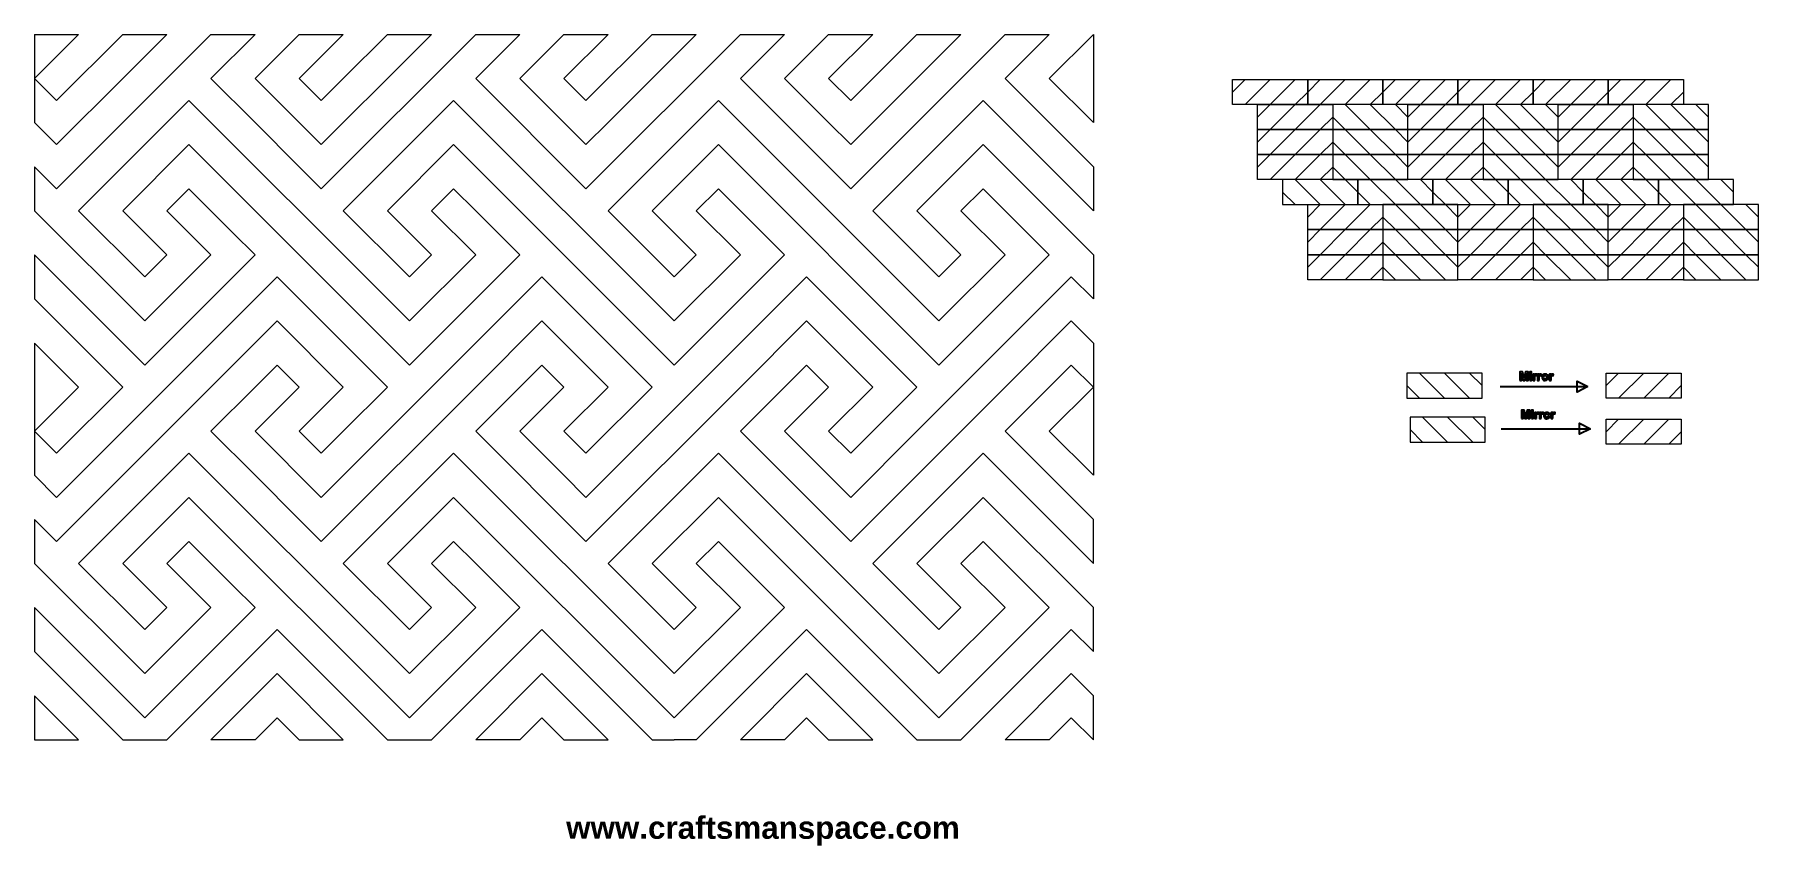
# Model space of a CAD drawing. Header units: millimetres. Extents: x -156 to 151, y -4 to 141.
import ezdxf

# ---------------------------------------------------------------- set-up
doc = ezdxf.new("R2010")
doc.units = ezdxf.units.MM
doc.header["$MEASUREMENT"] = 0
doc.layers.add('Default', color=7, linetype='Continuous')

msp = doc.modelspace()

# ---------------------------------------------------------------- texts
at = {"insert": (-61.55, 0.97), "char_height": 4, "width": 123.4214, "attachment_point": 1}
msp.add_mtext('{\\fArial|b1|i0|c0|p34;www.craftsmanspace.com}', dxfattribs=at)

# ---------------------------------------------------------------- linework, layer by layer
at = {"layer": 'Default', "lineweight": 9}
for points in [[(-156.36, 140.5), (-156.36, 140.5), (-148.49, 140.5), (-148.49, 140.5)], [(-156.36, 140.5), (-156.36, 140.5), (-156.36, 132.64), (-156.36, 132.64)], [(-148.49, 140.5), (-148.49, 140.5), (-156.36, 132.64), (-156.36, 132.64)], [(-124.89, 140.5), (-124.89, 140.5), (-152.42, 112.97), (-152.42, 112.97)], [(-152.42, 128.7), (-152.42, 128.7), (-140.62, 140.5), (-140.62, 140.5)], [(-140.62, 140.5), (-140.62, 140.5), (-132.76, 140.5), (-132.76, 140.5)], [(-132.76, 140.5), (-132.76, 140.5), (-136.69, 136.57), (-136.69, 136.57)], [(-124.89, 132.64), (-124.89, 132.64), (-117.02, 140.5), (-117.02, 140.5)], [(-124.89, 140.5), (-124.89, 140.5), (-117.02, 140.5), (-117.02, 140.5)], [(-109.16, 140.5), (-109.16, 140.5), (-117.02, 132.64), (-117.02, 132.64)], [(-101.29, 140.5), (-101.29, 140.5), (-109.16, 132.64), (-109.16, 132.64)], [(-109.16, 140.5), (-109.16, 140.5), (-101.29, 140.5), (-101.29, 140.5)], [(-77.69, 140.5), (-77.69, 140.5), (-105.22, 112.97), (-105.22, 112.97)], [(-101.29, 132.64), (-101.29, 132.64), (-93.42, 140.5), (-93.42, 140.5)], [(-93.42, 140.5), (-93.42, 140.5), (-85.56, 140.5), (-85.56, 140.5)], [(-85.56, 140.5), (-85.56, 140.5), (-89.49, 136.57), (-89.49, 136.57)], [(-77.69, 132.64), (-77.69, 132.64), (-69.82, 140.5), (-69.82, 140.5)], [(-77.69, 140.5), (-77.69, 140.5), (-69.82, 140.5), (-69.82, 140.5)], [(-61.96, 140.5), (-61.96, 140.5), (-65.89, 136.57), (-65.89, 136.57)], [(-54.09, 140.5), (-54.09, 140.5), (-61.96, 132.64), (-61.96, 132.64)], [(-61.96, 140.5), (-61.96, 140.5), (-54.09, 140.5), (-54.09, 140.5)], [(-30.49, 140.5), (-30.49, 140.5), (-58.02, 112.97), (-58.02, 112.97)], [(-46.22, 140.5), (-46.22, 140.5), (-58.02, 128.7), (-58.02, 128.7)], [(-38.36, 140.5), (-38.36, 140.5), (-46.22, 132.64), (-46.22, 132.64)], [(-46.22, 140.5), (-46.22, 140.5), (-38.36, 140.5), (-38.36, 140.5)], [(-30.49, 132.64), (-30.49, 132.64), (-22.62, 140.5), (-22.62, 140.5)], [(-30.49, 140.5), (-30.49, 140.5), (-22.62, 140.5), (-22.62, 140.5)], [(-14.76, 140.5), (-14.76, 140.5), (-22.62, 132.64), (-22.62, 132.64)], [(-6.89, 140.5), (-6.89, 140.5), (-14.76, 132.64), (-14.76, 132.64)], [(-14.76, 140.5), (-14.76, 140.5), (-6.89, 140.5), (-6.89, 140.5)], [(16.71, 140.5), (16.71, 140.5), (-10.82, 112.97), (-10.82, 112.97)], [(-10.82, 128.7), (-10.82, 128.7), (0.98, 140.5), (0.98, 140.5)], [(0.98, 140.5), (0.98, 140.5), (8.84, 140.5), (8.84, 140.5)], [(8.84, 140.5), (8.84, 140.5), (4.91, 136.57), (4.91, 136.57)], [(16.71, 132.64), (16.71, 132.64), (24.58, 140.5), (24.58, 140.5)], [(16.71, 140.5), (16.71, 140.5), (24.58, 140.5), (24.58, 140.5)], [(32.44, 140.5), (32.44, 140.5), (24.58, 132.64), (24.58, 132.64)], [(32.44, 140.5), (32.44, 140.5), (32.44, 124.77), (32.44, 124.77)], [(-136.69, 136.57), (-136.69, 136.57), (-140.62, 132.64), (-140.62, 132.64)], [(-89.49, 136.57), (-89.49, 136.57), (-105.22, 120.84), (-105.22, 120.84)], [(-65.89, 136.57), (-65.89, 136.57), (-69.82, 132.64), (-69.82, 132.64)], [(4.91, 136.57), (4.91, 136.57), (0.98, 132.64), (0.98, 132.64)], [(-156.36, 132.64), (-156.36, 132.64), (-152.42, 128.7), (-152.42, 128.7)], [(-156.36, 132.64), (-156.36, 132.64), (-156.36, 124.77), (-156.36, 124.77)], [(-140.62, 132.64), (-140.62, 132.64), (-152.42, 120.84), (-152.42, 120.84)], [(-117.02, 124.77), (-117.02, 124.77), (-124.89, 132.64), (-124.89, 132.64)], [(-117.02, 132.64), (-117.02, 132.64), (-105.22, 120.84), (-105.22, 120.84)], [(-109.16, 132.64), (-109.16, 132.64), (-105.22, 128.7), (-105.22, 128.7)], [(-101.29, 132.64), (-101.29, 132.64), (-105.22, 128.7), (-105.22, 128.7)], [(-58.02, 112.97), (-58.02, 112.97), (-77.69, 132.64), (-77.69, 132.64)], [(-69.82, 132.64), (-69.82, 132.64), (-61.96, 124.77), (-61.96, 124.77)], [(-61.96, 132.64), (-61.96, 132.64), (-58.02, 128.7), (-58.02, 128.7)], [(-46.22, 132.64), (-46.22, 132.64), (-54.09, 124.77), (-54.09, 124.77)], [(-30.49, 132.64), (-30.49, 132.64), (-10.82, 112.97), (-10.82, 112.97)], [(-22.62, 132.64), (-22.62, 132.64), (-14.76, 124.77), (-14.76, 124.77)], [(-14.76, 132.64), (-14.76, 132.64), (-10.82, 128.7), (-10.82, 128.7)], [(0.98, 132.64), (0.98, 132.64), (-10.82, 120.84), (-10.82, 120.84)], [(24.58, 124.77), (24.58, 124.77), (16.71, 132.64), (16.71, 132.64)], [(24.58, 132.64), (24.58, 132.64), (32.44, 124.77), (32.44, 124.77)], [(59.5, 132.46), (59.5, 132.46), (57.26, 130.23), (57.26, 130.23)], [(57.26, 127.99), (57.26, 127.99), (57.26, 132.46), (57.26, 132.46)], [(57.26, 132.46), (57.26, 132.46), (70.66, 132.46), (70.66, 132.46)], [(63.96, 132.46), (63.96, 132.46), (59.5, 127.99), (59.5, 127.99)], [(63.96, 127.99), (63.96, 127.99), (68.43, 132.46), (68.43, 132.46)], [(70.66, 132.46), (70.66, 132.46), (70.66, 127.99), (70.66, 127.99)], [(72.89, 132.46), (72.89, 132.46), (70.66, 130.23), (70.66, 130.23)], [(70.66, 127.99), (70.66, 127.99), (70.66, 132.46), (70.66, 132.46)], [(70.66, 132.46), (70.66, 132.46), (84.06, 132.46), (84.06, 132.46)], [(77.36, 132.46), (77.36, 132.46), (72.89, 127.99), (72.89, 127.99)], [(77.36, 127.99), (77.36, 127.99), (81.82, 132.46), (81.82, 132.46)], [(84.06, 132.46), (84.06, 132.46), (84.06, 127.99), (84.06, 127.99)], [(86.29, 132.46), (86.29, 132.46), (84.06, 130.23), (84.06, 130.23)], [(84.06, 127.99), (84.06, 127.99), (84.06, 132.46), (84.06, 132.46)], [(84.06, 132.46), (84.06, 132.46), (97.45, 132.46), (97.45, 132.46)], [(90.76, 132.46), (90.76, 132.46), (86.29, 127.99), (86.29, 127.99)], [(90.76, 127.99), (90.76, 127.99), (95.22, 132.46), (95.22, 132.46)], [(97.45, 132.46), (97.45, 132.46), (97.45, 127.99), (97.45, 127.99)], [(99.69, 132.46), (99.69, 132.46), (97.45, 130.23), (97.45, 130.23)], [(97.45, 127.99), (97.45, 127.99), (97.45, 132.46), (97.45, 132.46)], [(97.45, 132.46), (97.45, 132.46), (110.85, 132.46), (110.85, 132.46)], [(104.15, 132.46), (104.15, 132.46), (99.69, 127.99), (99.69, 127.99)], [(104.15, 127.99), (104.15, 127.99), (108.62, 132.46), (108.62, 132.46)], [(110.85, 132.46), (110.85, 132.46), (110.85, 127.99), (110.85, 127.99)], [(113.08, 132.46), (113.08, 132.46), (110.85, 130.23), (110.85, 130.23)], [(110.85, 127.99), (110.85, 127.99), (110.85, 132.46), (110.85, 132.46)], [(110.85, 132.46), (110.85, 132.46), (124.25, 132.46), (124.25, 132.46)], [(117.55, 132.46), (117.55, 132.46), (113.08, 127.99), (113.08, 127.99)], [(117.55, 127.99), (117.55, 127.99), (122.02, 132.46), (122.02, 132.46)], [(124.25, 132.46), (124.25, 132.46), (124.25, 127.99), (124.25, 127.99)], [(126.48, 132.46), (126.48, 132.46), (124.25, 130.23), (124.25, 130.23)], [(124.25, 127.99), (124.25, 127.99), (124.25, 132.46), (124.25, 132.46)], [(124.25, 132.46), (124.25, 132.46), (137.65, 132.46), (137.65, 132.46)], [(130.95, 132.46), (130.95, 132.46), (126.48, 127.99), (126.48, 127.99)], [(130.95, 127.99), (130.95, 127.99), (135.41, 132.46), (135.41, 132.46)], [(137.65, 132.46), (137.65, 132.46), (137.65, 127.99), (137.65, 127.99)], [(70.66, 130.23), (70.66, 130.23), (68.43, 127.99), (68.43, 127.99)], [(84.06, 130.23), (84.06, 130.23), (81.82, 127.99), (81.82, 127.99)], [(97.45, 130.23), (97.45, 130.23), (95.22, 127.99), (95.22, 127.99)], [(110.85, 130.23), (110.85, 130.23), (108.62, 127.99), (108.62, 127.99)], [(124.25, 130.23), (124.25, 130.23), (122.02, 127.99), (122.02, 127.99)], [(137.65, 130.23), (137.65, 130.23), (135.41, 127.99), (135.41, 127.99)], [(-128.82, 128.7), (-128.82, 128.7), (-148.49, 109.04), (-148.49, 109.04)], [(-128.82, 128.7), (-128.82, 128.7), (-93.42, 93.3), (-93.42, 93.3)], [(-81.62, 128.7), (-81.62, 128.7), (-101.29, 109.04), (-101.29, 109.04)], [(-81.62, 128.7), (-81.62, 128.7), (-42.29, 89.37), (-42.29, 89.37)], [(-34.42, 128.7), (-34.42, 128.7), (-54.09, 109.04), (-54.09, 109.04)], [(-34.42, 128.7), (-34.42, 128.7), (4.91, 89.37), (4.91, 89.37)], [(12.78, 128.7), (12.78, 128.7), (-6.89, 109.04), (-6.89, 109.04)], [(12.78, 128.7), (12.78, 128.7), (32.44, 109.04), (32.44, 109.04)], [(70.66, 127.99), (70.66, 127.99), (57.26, 127.99), (57.26, 127.99)], [(63.96, 127.99), (63.96, 127.99), (61.73, 125.76), (61.73, 125.76)], [(61.73, 123.53), (61.73, 123.53), (61.73, 127.99), (61.73, 127.99)], [(61.73, 127.99), (61.73, 127.99), (75.13, 127.99), (75.13, 127.99)], [(68.43, 127.99), (68.43, 127.99), (63.96, 123.53), (63.96, 123.53)], [(68.43, 123.53), (68.43, 123.53), (72.89, 127.99), (72.89, 127.99)], [(84.06, 127.99), (84.06, 127.99), (70.66, 127.99), (70.66, 127.99)], [(75.13, 127.99), (75.13, 127.99), (75.13, 123.53), (75.13, 123.53)], [(75.13, 127.99), (75.13, 127.99), (75.13, 123.53), (75.13, 123.53)], [(88.52, 127.99), (88.52, 127.99), (75.13, 127.99), (75.13, 127.99)], [(81.82, 123.53), (81.82, 123.53), (77.36, 127.99), (77.36, 127.99)], [(81.82, 127.99), (81.82, 127.99), (86.29, 123.53), (86.29, 123.53)], [(97.45, 127.99), (97.45, 127.99), (84.06, 127.99), (84.06, 127.99)], [(86.29, 127.99), (86.29, 127.99), (88.52, 125.76), (88.52, 125.76)], [(88.52, 123.53), (88.52, 123.53), (88.52, 127.99), (88.52, 127.99)], [(90.76, 127.99), (90.76, 127.99), (88.52, 125.76), (88.52, 125.76)], [(88.52, 123.53), (88.52, 123.53), (88.52, 127.99), (88.52, 127.99)], [(88.52, 127.99), (88.52, 127.99), (101.92, 127.99), (101.92, 127.99)], [(95.22, 127.99), (95.22, 127.99), (90.76, 123.53), (90.76, 123.53)], [(95.22, 123.53), (95.22, 123.53), (99.69, 127.99), (99.69, 127.99)], [(110.85, 127.99), (110.85, 127.99), (97.45, 127.99), (97.45, 127.99)], [(101.92, 127.99), (101.92, 127.99), (101.92, 123.53), (101.92, 123.53)], [(101.92, 127.99), (101.92, 127.99), (101.92, 123.53), (101.92, 123.53)], [(115.32, 127.99), (115.32, 127.99), (101.92, 127.99), (101.92, 127.99)], [(108.62, 123.53), (108.62, 123.53), (104.15, 127.99), (104.15, 127.99)], [(108.62, 127.99), (108.62, 127.99), (113.08, 123.53), (113.08, 123.53)], [(124.25, 127.99), (124.25, 127.99), (110.85, 127.99), (110.85, 127.99)], [(113.08, 127.99), (113.08, 127.99), (115.32, 125.76), (115.32, 125.76)], [(115.32, 123.53), (115.32, 123.53), (115.32, 127.99), (115.32, 127.99)], [(117.55, 127.99), (117.55, 127.99), (115.32, 125.76), (115.32, 125.76)], [(115.32, 123.53), (115.32, 123.53), (115.32, 127.99), (115.32, 127.99)], [(115.32, 127.99), (115.32, 127.99), (128.71, 127.99), (128.71, 127.99)], [(122.02, 127.99), (122.02, 127.99), (117.55, 123.53), (117.55, 123.53)], [(122.02, 123.53), (122.02, 123.53), (126.48, 127.99), (126.48, 127.99)], [(137.65, 127.99), (137.65, 127.99), (124.25, 127.99), (124.25, 127.99)], [(128.71, 127.99), (128.71, 127.99), (128.71, 123.53), (128.71, 123.53)], [(128.71, 127.99), (128.71, 127.99), (128.71, 123.53), (128.71, 123.53)], [(142.11, 127.99), (142.11, 127.99), (128.71, 127.99), (128.71, 127.99)], [(135.41, 123.53), (135.41, 123.53), (130.95, 127.99), (130.95, 127.99)], [(135.41, 127.99), (135.41, 127.99), (139.88, 123.53), (139.88, 123.53)], [(139.88, 127.99), (139.88, 127.99), (142.11, 125.76), (142.11, 125.76)], [(142.11, 123.53), (142.11, 123.53), (142.11, 127.99), (142.11, 127.99)], [(-156.36, 124.77), (-156.36, 124.77), (-152.42, 120.84), (-152.42, 120.84)], [(-117.02, 124.77), (-117.02, 124.77), (-109.16, 116.9), (-109.16, 116.9)], [(-61.96, 124.77), (-61.96, 124.77), (-58.02, 120.84), (-58.02, 120.84)], [(-54.09, 124.77), (-54.09, 124.77), (-58.02, 120.84), (-58.02, 120.84)], [(-14.76, 124.77), (-14.76, 124.77), (-10.82, 120.84), (-10.82, 120.84)], [(24.58, 124.77), (24.58, 124.77), (32.44, 116.9), (32.44, 116.9)], [(63.96, 123.53), (63.96, 123.53), (61.73, 121.3), (61.73, 121.3)], [(61.73, 119.06), (61.73, 119.06), (61.73, 123.53), (61.73, 123.53)], [(61.73, 123.53), (61.73, 123.53), (75.13, 123.53), (75.13, 123.53)], [(75.13, 123.53), (75.13, 123.53), (61.73, 123.53), (61.73, 123.53)], [(68.43, 123.53), (68.43, 123.53), (63.96, 119.06), (63.96, 119.06)], [(68.43, 119.06), (68.43, 119.06), (72.89, 123.53), (72.89, 123.53)], [(75.13, 125.76), (75.13, 125.76), (72.89, 123.53), (72.89, 123.53)], [(75.13, 125.76), (75.13, 125.76), (77.36, 123.53), (77.36, 123.53)], [(75.13, 123.53), (75.13, 123.53), (75.13, 119.06), (75.13, 119.06)], [(75.13, 123.53), (75.13, 123.53), (75.13, 119.06), (75.13, 119.06)], [(88.52, 123.53), (88.52, 123.53), (75.13, 123.53), (75.13, 123.53)], [(75.13, 123.53), (75.13, 123.53), (88.52, 123.53), (88.52, 123.53)], [(81.82, 119.06), (81.82, 119.06), (77.36, 123.53), (77.36, 123.53)], [(81.82, 123.53), (81.82, 123.53), (86.29, 119.06), (86.29, 119.06)], [(86.29, 123.53), (86.29, 123.53), (88.52, 121.3), (88.52, 121.3)], [(88.52, 119.06), (88.52, 119.06), (88.52, 123.53), (88.52, 123.53)], [(90.76, 123.53), (90.76, 123.53), (88.52, 121.3), (88.52, 121.3)], [(88.52, 119.06), (88.52, 119.06), (88.52, 123.53), (88.52, 123.53)], [(88.52, 123.53), (88.52, 123.53), (101.92, 123.53), (101.92, 123.53)], [(101.92, 123.53), (101.92, 123.53), (88.52, 123.53), (88.52, 123.53)], [(95.22, 123.53), (95.22, 123.53), (90.76, 119.06), (90.76, 119.06)], [(95.22, 119.06), (95.22, 119.06), (99.69, 123.53), (99.69, 123.53)], [(101.92, 125.76), (101.92, 125.76), (99.69, 123.53), (99.69, 123.53)], [(101.92, 125.76), (101.92, 125.76), (104.15, 123.53), (104.15, 123.53)], [(101.92, 123.53), (101.92, 123.53), (101.92, 119.06), (101.92, 119.06)], [(101.92, 123.53), (101.92, 123.53), (101.92, 119.06), (101.92, 119.06)], [(115.32, 123.53), (115.32, 123.53), (101.92, 123.53), (101.92, 123.53)], [(101.92, 123.53), (101.92, 123.53), (115.32, 123.53), (115.32, 123.53)], [(108.62, 119.06), (108.62, 119.06), (104.15, 123.53), (104.15, 123.53)], [(108.62, 123.53), (108.62, 123.53), (113.08, 119.06), (113.08, 119.06)], [(113.08, 123.53), (113.08, 123.53), (115.32, 121.3), (115.32, 121.3)], [(115.32, 119.06), (115.32, 119.06), (115.32, 123.53), (115.32, 123.53)], [(117.55, 123.53), (117.55, 123.53), (115.32, 121.3), (115.32, 121.3)], [(115.32, 119.06), (115.32, 119.06), (115.32, 123.53), (115.32, 123.53)], [(115.32, 123.53), (115.32, 123.53), (128.71, 123.53), (128.71, 123.53)], [(128.71, 123.53), (128.71, 123.53), (115.32, 123.53), (115.32, 123.53)], [(122.02, 123.53), (122.02, 123.53), (117.55, 119.06), (117.55, 119.06)], [(122.02, 119.06), (122.02, 119.06), (126.48, 123.53), (126.48, 123.53)], [(128.71, 125.76), (128.71, 125.76), (126.48, 123.53), (126.48, 123.53)], [(128.71, 125.76), (128.71, 125.76), (130.95, 123.53), (130.95, 123.53)], [(128.71, 123.53), (128.71, 123.53), (128.71, 119.06), (128.71, 119.06)], [(128.71, 123.53), (128.71, 123.53), (128.71, 119.06), (128.71, 119.06)], [(142.11, 123.53), (142.11, 123.53), (128.71, 123.53), (128.71, 123.53)], [(128.71, 123.53), (128.71, 123.53), (142.11, 123.53), (142.11, 123.53)], [(135.41, 119.06), (135.41, 119.06), (130.95, 123.53), (130.95, 123.53)], [(135.41, 123.53), (135.41, 123.53), (139.88, 119.06), (139.88, 119.06)], [(139.88, 123.53), (139.88, 123.53), (142.11, 121.3), (142.11, 121.3)], [(142.11, 119.06), (142.11, 119.06), (142.11, 123.53), (142.11, 123.53)], [(-140.62, 109.04), (-140.62, 109.04), (-128.82, 120.84), (-128.82, 120.84)], [(-128.82, 120.84), (-128.82, 120.84), (-89.49, 81.5), (-89.49, 81.5)], [(-93.42, 109.04), (-93.42, 109.04), (-81.62, 120.84), (-81.62, 120.84)], [(-81.62, 120.84), (-81.62, 120.84), (-42.29, 81.5), (-42.29, 81.5)], [(-46.22, 109.04), (-46.22, 109.04), (-34.42, 120.84), (-34.42, 120.84)], [(-34.42, 120.84), (-34.42, 120.84), (4.91, 81.5), (4.91, 81.5)], [(0.98, 109.04), (0.98, 109.04), (12.78, 120.84), (12.78, 120.84)], [(12.78, 120.84), (12.78, 120.84), (32.44, 101.17), (32.44, 101.17)], [(75.13, 121.3), (75.13, 121.3), (72.89, 119.06), (72.89, 119.06)], [(75.13, 121.3), (75.13, 121.3), (77.36, 119.06), (77.36, 119.06)], [(101.92, 121.3), (101.92, 121.3), (99.69, 119.06), (99.69, 119.06)], [(101.92, 121.3), (101.92, 121.3), (104.15, 119.06), (104.15, 119.06)], [(128.71, 121.3), (128.71, 121.3), (126.48, 119.06), (126.48, 119.06)], [(128.71, 121.3), (128.71, 121.3), (130.95, 119.06), (130.95, 119.06)], [(-156.36, 116.9), (-156.36, 116.9), (-152.42, 112.97), (-152.42, 112.97)], [(-156.36, 116.9), (-156.36, 116.9), (-156.36, 109.04), (-156.36, 109.04)], [(-109.16, 116.9), (-109.16, 116.9), (-105.22, 112.97), (-105.22, 112.97)], [(32.44, 116.9), (32.44, 116.9), (32.44, 109.04), (32.44, 109.04)], [(63.96, 119.06), (63.96, 119.06), (61.73, 116.83), (61.73, 116.83)], [(61.73, 114.6), (61.73, 114.6), (61.73, 119.06), (61.73, 119.06)], [(61.73, 119.06), (61.73, 119.06), (75.13, 119.06), (75.13, 119.06)], [(75.13, 119.06), (75.13, 119.06), (61.73, 119.06), (61.73, 119.06)], [(68.43, 119.06), (68.43, 119.06), (63.96, 114.6), (63.96, 114.6)], [(68.43, 114.6), (68.43, 114.6), (72.89, 119.06), (72.89, 119.06)], [(75.13, 116.83), (75.13, 116.83), (72.89, 114.6), (72.89, 114.6)], [(75.13, 119.06), (75.13, 119.06), (75.13, 114.6), (75.13, 114.6)], [(75.13, 119.06), (75.13, 119.06), (75.13, 114.6), (75.13, 114.6)], [(88.52, 119.06), (88.52, 119.06), (75.13, 119.06), (75.13, 119.06)], [(75.13, 119.06), (75.13, 119.06), (88.52, 119.06), (88.52, 119.06)], [(75.13, 116.83), (75.13, 116.83), (77.36, 114.6), (77.36, 114.6)], [(81.82, 114.6), (81.82, 114.6), (77.36, 119.06), (77.36, 119.06)], [(81.82, 119.06), (81.82, 119.06), (86.29, 114.6), (86.29, 114.6)], [(86.29, 119.06), (86.29, 119.06), (88.52, 116.83), (88.52, 116.83)], [(88.52, 114.6), (88.52, 114.6), (88.52, 119.06), (88.52, 119.06)], [(90.76, 119.06), (90.76, 119.06), (88.52, 116.83), (88.52, 116.83)], [(88.52, 114.6), (88.52, 114.6), (88.52, 119.06), (88.52, 119.06)], [(88.52, 119.06), (88.52, 119.06), (101.92, 119.06), (101.92, 119.06)], [(101.92, 119.06), (101.92, 119.06), (88.52, 119.06), (88.52, 119.06)], [(95.22, 119.06), (95.22, 119.06), (90.76, 114.6), (90.76, 114.6)], [(95.22, 114.6), (95.22, 114.6), (99.69, 119.06), (99.69, 119.06)], [(101.92, 116.83), (101.92, 116.83), (99.69, 114.6), (99.69, 114.6)], [(101.92, 119.06), (101.92, 119.06), (101.92, 114.6), (101.92, 114.6)], [(101.92, 119.06), (101.92, 119.06), (101.92, 114.6), (101.92, 114.6)], [(115.32, 119.06), (115.32, 119.06), (101.92, 119.06), (101.92, 119.06)], [(101.92, 119.06), (101.92, 119.06), (115.32, 119.06), (115.32, 119.06)], [(101.92, 116.83), (101.92, 116.83), (104.15, 114.6), (104.15, 114.6)], [(108.62, 114.6), (108.62, 114.6), (104.15, 119.06), (104.15, 119.06)], [(108.62, 119.06), (108.62, 119.06), (113.08, 114.6), (113.08, 114.6)], [(113.08, 119.06), (113.08, 119.06), (115.32, 116.83), (115.32, 116.83)], [(115.32, 114.6), (115.32, 114.6), (115.32, 119.06), (115.32, 119.06)], [(117.55, 119.06), (117.55, 119.06), (115.32, 116.83), (115.32, 116.83)], [(115.32, 114.6), (115.32, 114.6), (115.32, 119.06), (115.32, 119.06)], [(115.32, 119.06), (115.32, 119.06), (128.71, 119.06), (128.71, 119.06)], [(128.71, 119.06), (128.71, 119.06), (115.32, 119.06), (115.32, 119.06)], [(122.02, 119.06), (122.02, 119.06), (117.55, 114.6), (117.55, 114.6)], [(122.02, 114.6), (122.02, 114.6), (126.48, 119.06), (126.48, 119.06)], [(128.71, 116.83), (128.71, 116.83), (126.48, 114.6), (126.48, 114.6)], [(128.71, 119.06), (128.71, 119.06), (128.71, 114.6), (128.71, 114.6)], [(128.71, 119.06), (128.71, 119.06), (128.71, 114.6), (128.71, 114.6)], [(142.11, 119.06), (142.11, 119.06), (128.71, 119.06), (128.71, 119.06)], [(128.71, 119.06), (128.71, 119.06), (142.11, 119.06), (142.11, 119.06)], [(128.71, 116.83), (128.71, 116.83), (130.95, 114.6), (130.95, 114.6)], [(135.41, 114.6), (135.41, 114.6), (130.95, 119.06), (130.95, 119.06)], [(135.41, 119.06), (135.41, 119.06), (139.88, 114.6), (139.88, 114.6)], [(139.88, 119.06), (139.88, 119.06), (142.11, 116.83), (142.11, 116.83)], [(142.11, 114.6), (142.11, 114.6), (142.11, 119.06), (142.11, 119.06)], [(75.13, 114.6), (75.13, 114.6), (61.73, 114.6), (61.73, 114.6)], [(66.19, 114.6), (66.19, 114.6), (66.19, 110.13), (66.19, 110.13)], [(79.59, 114.6), (79.59, 114.6), (66.19, 114.6), (66.19, 114.6)], [(72.89, 110.13), (72.89, 110.13), (68.43, 114.6), (68.43, 114.6)], [(72.89, 114.6), (72.89, 114.6), (77.36, 110.13), (77.36, 110.13)], [(75.13, 114.6), (75.13, 114.6), (88.52, 114.6), (88.52, 114.6)], [(77.36, 114.6), (77.36, 114.6), (79.59, 112.36), (79.59, 112.36)], [(79.59, 110.13), (79.59, 110.13), (79.59, 114.6), (79.59, 114.6)], [(79.59, 114.6), (79.59, 114.6), (79.59, 110.13), (79.59, 110.13)], [(92.99, 114.6), (92.99, 114.6), (79.59, 114.6), (79.59, 114.6)], [(86.29, 110.13), (86.29, 110.13), (81.82, 114.6), (81.82, 114.6)], [(86.29, 114.6), (86.29, 114.6), (90.76, 110.13), (90.76, 110.13)], [(101.92, 114.6), (101.92, 114.6), (88.52, 114.6), (88.52, 114.6)], [(90.76, 114.6), (90.76, 114.6), (92.99, 112.36), (92.99, 112.36)], [(92.99, 110.13), (92.99, 110.13), (92.99, 114.6), (92.99, 114.6)], [(92.99, 114.6), (92.99, 114.6), (92.99, 110.13), (92.99, 110.13)], [(106.39, 114.6), (106.39, 114.6), (92.99, 114.6), (92.99, 114.6)], [(99.69, 110.13), (99.69, 110.13), (95.22, 114.6), (95.22, 114.6)], [(99.69, 114.6), (99.69, 114.6), (104.15, 110.13), (104.15, 110.13)], [(101.92, 114.6), (101.92, 114.6), (115.32, 114.6), (115.32, 114.6)], [(104.15, 114.6), (104.15, 114.6), (106.39, 112.36), (106.39, 112.36)], [(106.39, 110.13), (106.39, 110.13), (106.39, 114.6), (106.39, 114.6)], [(106.39, 114.6), (106.39, 114.6), (106.39, 110.13), (106.39, 110.13)], [(119.78, 114.6), (119.78, 114.6), (106.39, 114.6), (106.39, 114.6)], [(113.08, 110.13), (113.08, 110.13), (108.62, 114.6), (108.62, 114.6)], [(113.08, 114.6), (113.08, 114.6), (117.55, 110.13), (117.55, 110.13)], [(128.71, 114.6), (128.71, 114.6), (115.32, 114.6), (115.32, 114.6)], [(117.55, 114.6), (117.55, 114.6), (119.78, 112.36), (119.78, 112.36)], [(119.78, 110.13), (119.78, 110.13), (119.78, 114.6), (119.78, 114.6)], [(119.78, 114.6), (119.78, 114.6), (119.78, 110.13), (119.78, 110.13)], [(133.18, 114.6), (133.18, 114.6), (119.78, 114.6), (119.78, 114.6)], [(126.48, 110.13), (126.48, 110.13), (122.02, 114.6), (122.02, 114.6)], [(126.48, 114.6), (126.48, 114.6), (130.95, 110.13), (130.95, 110.13)], [(128.71, 114.6), (128.71, 114.6), (142.11, 114.6), (142.11, 114.6)], [(130.95, 114.6), (130.95, 114.6), (133.18, 112.36), (133.18, 112.36)], [(133.18, 110.13), (133.18, 110.13), (133.18, 114.6), (133.18, 114.6)], [(133.18, 114.6), (133.18, 114.6), (133.18, 110.13), (133.18, 110.13)], [(146.58, 114.6), (146.58, 114.6), (133.18, 114.6), (133.18, 114.6)], [(139.88, 110.13), (139.88, 110.13), (135.41, 114.6), (135.41, 114.6)], [(139.88, 114.6), (139.88, 114.6), (144.34, 110.13), (144.34, 110.13)], [(144.34, 114.6), (144.34, 114.6), (146.58, 112.36), (146.58, 112.36)], [(146.58, 110.13), (146.58, 110.13), (146.58, 114.6), (146.58, 114.6)], [(-128.82, 112.97), (-128.82, 112.97), (-132.76, 109.04), (-132.76, 109.04)], [(-128.82, 112.97), (-128.82, 112.97), (-124.89, 109.04), (-124.89, 109.04)], [(-81.62, 112.97), (-81.62, 112.97), (-85.56, 109.04), (-85.56, 109.04)], [(-81.62, 112.97), (-81.62, 112.97), (-77.69, 109.04), (-77.69, 109.04)], [(-34.42, 112.97), (-34.42, 112.97), (-38.36, 109.04), (-38.36, 109.04)], [(-34.42, 112.97), (-34.42, 112.97), (-22.62, 101.17), (-22.62, 101.17)], [(12.78, 112.97), (12.78, 112.97), (8.84, 109.04), (8.84, 109.04)], [(12.78, 112.97), (12.78, 112.97), (16.71, 109.04), (16.71, 109.04)], [(66.19, 112.36), (66.19, 112.36), (68.43, 110.13), (68.43, 110.13)], [(79.59, 112.36), (79.59, 112.36), (81.82, 110.13), (81.82, 110.13)], [(92.99, 112.36), (92.99, 112.36), (95.22, 110.13), (95.22, 110.13)], [(106.39, 112.36), (106.39, 112.36), (108.62, 110.13), (108.62, 110.13)], [(119.78, 112.36), (119.78, 112.36), (122.02, 110.13), (122.02, 110.13)], [(133.18, 112.36), (133.18, 112.36), (135.41, 110.13), (135.41, 110.13)], [(-156.36, 109.04), (-156.36, 109.04), (-136.69, 89.37), (-136.69, 89.37)], [(-148.49, 109.04), (-148.49, 109.04), (-144.56, 105.1), (-144.56, 105.1)], [(-132.76, 101.17), (-132.76, 101.17), (-140.62, 109.04), (-140.62, 109.04)], [(-132.76, 109.04), (-132.76, 109.04), (-124.89, 101.17), (-124.89, 101.17)], [(-124.89, 109.04), (-124.89, 109.04), (-120.96, 105.1), (-120.96, 105.1)], [(-101.29, 109.04), (-101.29, 109.04), (-89.49, 97.24), (-89.49, 97.24)], [(-85.56, 101.17), (-85.56, 101.17), (-93.42, 109.04), (-93.42, 109.04)], [(-85.56, 109.04), (-85.56, 109.04), (-77.69, 101.17), (-77.69, 101.17)], [(-77.69, 109.04), (-77.69, 109.04), (-73.76, 105.1), (-73.76, 105.1)], [(-54.09, 109.04), (-54.09, 109.04), (-50.16, 105.1), (-50.16, 105.1)], [(-38.36, 101.17), (-38.36, 101.17), (-46.22, 109.04), (-46.22, 109.04)], [(-38.36, 109.04), (-38.36, 109.04), (-30.49, 101.17), (-30.49, 101.17)], [(-6.89, 109.04), (-6.89, 109.04), (-2.96, 105.1), (-2.96, 105.1)], [(8.84, 101.17), (8.84, 101.17), (0.98, 109.04), (0.98, 109.04)], [(8.84, 109.04), (8.84, 109.04), (16.71, 101.17), (16.71, 101.17)], [(16.71, 109.04), (16.71, 109.04), (20.64, 105.1), (20.64, 105.1)], [(66.19, 110.13), (66.19, 110.13), (79.59, 110.13), (79.59, 110.13)], [(72.89, 110.13), (72.89, 110.13), (70.66, 107.9), (70.66, 107.9)], [(70.66, 105.67), (70.66, 105.67), (70.66, 110.13), (70.66, 110.13)], [(70.66, 110.13), (70.66, 110.13), (84.06, 110.13), (84.06, 110.13)], [(77.36, 110.13), (77.36, 110.13), (72.89, 105.67), (72.89, 105.67)], [(77.36, 105.67), (77.36, 105.67), (81.82, 110.13), (81.82, 110.13)], [(79.59, 110.13), (79.59, 110.13), (92.99, 110.13), (92.99, 110.13)], [(84.06, 107.9), (84.06, 107.9), (81.82, 105.67), (81.82, 105.67)], [(84.06, 110.13), (84.06, 110.13), (84.06, 105.67), (84.06, 105.67)], [(84.06, 110.13), (84.06, 110.13), (84.06, 105.67), (84.06, 105.67)], [(97.45, 110.13), (97.45, 110.13), (84.06, 110.13), (84.06, 110.13)], [(84.06, 107.9), (84.06, 107.9), (86.29, 105.67), (86.29, 105.67)], [(90.76, 105.67), (90.76, 105.67), (86.29, 110.13), (86.29, 110.13)], [(90.76, 110.13), (90.76, 110.13), (95.22, 105.67), (95.22, 105.67)], [(92.99, 110.13), (92.99, 110.13), (106.39, 110.13), (106.39, 110.13)], [(95.22, 110.13), (95.22, 110.13), (97.45, 107.9), (97.45, 107.9)], [(97.45, 105.67), (97.45, 105.67), (97.45, 110.13), (97.45, 110.13)], [(99.69, 110.13), (99.69, 110.13), (97.45, 107.9), (97.45, 107.9)], [(97.45, 105.67), (97.45, 105.67), (97.45, 110.13), (97.45, 110.13)], [(97.45, 110.13), (97.45, 110.13), (110.85, 110.13), (110.85, 110.13)], [(104.15, 110.13), (104.15, 110.13), (99.69, 105.67), (99.69, 105.67)], [(104.15, 105.67), (104.15, 105.67), (108.62, 110.13), (108.62, 110.13)], [(106.39, 110.13), (106.39, 110.13), (119.78, 110.13), (119.78, 110.13)], [(110.85, 107.9), (110.85, 107.9), (108.62, 105.67), (108.62, 105.67)], [(110.85, 110.13), (110.85, 110.13), (110.85, 105.67), (110.85, 105.67)], [(110.85, 110.13), (110.85, 110.13), (110.85, 105.67), (110.85, 105.67)], [(124.25, 110.13), (124.25, 110.13), (110.85, 110.13), (110.85, 110.13)], [(110.85, 107.9), (110.85, 107.9), (113.08, 105.67), (113.08, 105.67)], [(117.55, 105.67), (117.55, 105.67), (113.08, 110.13), (113.08, 110.13)], [(117.55, 110.13), (117.55, 110.13), (122.02, 105.67), (122.02, 105.67)], [(119.78, 110.13), (119.78, 110.13), (133.18, 110.13), (133.18, 110.13)], [(122.02, 110.13), (122.02, 110.13), (124.25, 107.9), (124.25, 107.9)], [(124.25, 105.67), (124.25, 105.67), (124.25, 110.13), (124.25, 110.13)], [(126.48, 110.13), (126.48, 110.13), (124.25, 107.9), (124.25, 107.9)], [(124.25, 105.67), (124.25, 105.67), (124.25, 110.13), (124.25, 110.13)], [(124.25, 110.13), (124.25, 110.13), (137.65, 110.13), (137.65, 110.13)], [(130.95, 110.13), (130.95, 110.13), (126.48, 105.67), (126.48, 105.67)], [(130.95, 105.67), (130.95, 105.67), (135.41, 110.13), (135.41, 110.13)], [(133.18, 110.13), (133.18, 110.13), (146.58, 110.13), (146.58, 110.13)], [(137.65, 107.9), (137.65, 107.9), (135.41, 105.67), (135.41, 105.67)], [(137.65, 110.13), (137.65, 110.13), (137.65, 105.67), (137.65, 105.67)], [(137.65, 110.13), (137.65, 110.13), (137.65, 105.67), (137.65, 105.67)], [(151.04, 110.13), (151.04, 110.13), (137.65, 110.13), (137.65, 110.13)], [(137.65, 107.9), (137.65, 107.9), (139.88, 105.67), (139.88, 105.67)], [(144.34, 105.67), (144.34, 105.67), (139.88, 110.13), (139.88, 110.13)], [(144.34, 110.13), (144.34, 110.13), (148.81, 105.67), (148.81, 105.67)], [(148.81, 110.13), (148.81, 110.13), (151.04, 107.9), (151.04, 107.9)], [(151.04, 105.67), (151.04, 105.67), (151.04, 110.13), (151.04, 110.13)], [(-144.56, 105.1), (-144.56, 105.1), (-140.62, 101.17), (-140.62, 101.17)], [(-120.96, 105.1), (-120.96, 105.1), (-117.02, 101.17), (-117.02, 101.17)], [(-73.76, 105.1), (-73.76, 105.1), (-69.82, 101.17), (-69.82, 101.17)], [(-50.16, 105.1), (-50.16, 105.1), (-46.22, 101.17), (-46.22, 101.17)], [(-2.96, 105.1), (-2.96, 105.1), (0.98, 101.17), (0.98, 101.17)], [(20.64, 105.1), (20.64, 105.1), (24.58, 101.17), (24.58, 101.17)], [(72.89, 105.67), (72.89, 105.67), (70.66, 103.43), (70.66, 103.43)], [(70.66, 101.2), (70.66, 101.2), (70.66, 105.67), (70.66, 105.67)], [(70.66, 105.67), (70.66, 105.67), (84.06, 105.67), (84.06, 105.67)], [(84.06, 105.67), (84.06, 105.67), (70.66, 105.67), (70.66, 105.67)], [(77.36, 105.67), (77.36, 105.67), (72.89, 101.2), (72.89, 101.2)], [(77.36, 101.2), (77.36, 101.2), (81.82, 105.67), (81.82, 105.67)], [(84.06, 105.67), (84.06, 105.67), (84.06, 101.2), (84.06, 101.2)], [(84.06, 105.67), (84.06, 105.67), (84.06, 101.2), (84.06, 101.2)], [(97.45, 105.67), (97.45, 105.67), (84.06, 105.67), (84.06, 105.67)], [(84.06, 105.67), (84.06, 105.67), (97.45, 105.67), (97.45, 105.67)], [(90.76, 101.2), (90.76, 101.2), (86.29, 105.67), (86.29, 105.67)], [(90.76, 105.67), (90.76, 105.67), (95.22, 101.2), (95.22, 101.2)], [(95.22, 105.67), (95.22, 105.67), (97.45, 103.43), (97.45, 103.43)], [(97.45, 101.2), (97.45, 101.2), (97.45, 105.67), (97.45, 105.67)], [(99.69, 105.67), (99.69, 105.67), (97.45, 103.43), (97.45, 103.43)], [(97.45, 101.2), (97.45, 101.2), (97.45, 105.67), (97.45, 105.67)], [(97.45, 105.67), (97.45, 105.67), (110.85, 105.67), (110.85, 105.67)], [(110.85, 105.67), (110.85, 105.67), (97.45, 105.67), (97.45, 105.67)], [(104.15, 105.67), (104.15, 105.67), (99.69, 101.2), (99.69, 101.2)], [(104.15, 101.2), (104.15, 101.2), (108.62, 105.67), (108.62, 105.67)], [(110.85, 105.67), (110.85, 105.67), (110.85, 101.2), (110.85, 101.2)], [(110.85, 105.67), (110.85, 105.67), (110.85, 101.2), (110.85, 101.2)], [(124.25, 105.67), (124.25, 105.67), (110.85, 105.67), (110.85, 105.67)], [(110.85, 105.67), (110.85, 105.67), (124.25, 105.67), (124.25, 105.67)], [(117.55, 101.2), (117.55, 101.2), (113.08, 105.67), (113.08, 105.67)], [(117.55, 105.67), (117.55, 105.67), (122.02, 101.2), (122.02, 101.2)], [(122.02, 105.67), (122.02, 105.67), (124.25, 103.43), (124.25, 103.43)], [(124.25, 101.2), (124.25, 101.2), (124.25, 105.67), (124.25, 105.67)], [(126.48, 105.67), (126.48, 105.67), (124.25, 103.43), (124.25, 103.43)], [(124.25, 101.2), (124.25, 101.2), (124.25, 105.67), (124.25, 105.67)], [(124.25, 105.67), (124.25, 105.67), (137.65, 105.67), (137.65, 105.67)], [(137.65, 105.67), (137.65, 105.67), (124.25, 105.67), (124.25, 105.67)], [(130.95, 105.67), (130.95, 105.67), (126.48, 101.2), (126.48, 101.2)], [(130.95, 101.2), (130.95, 101.2), (135.41, 105.67), (135.41, 105.67)], [(137.65, 105.67), (137.65, 105.67), (137.65, 101.2), (137.65, 101.2)], [(137.65, 105.67), (137.65, 105.67), (137.65, 101.2), (137.65, 101.2)], [(151.04, 105.67), (151.04, 105.67), (137.65, 105.67), (137.65, 105.67)], [(137.65, 105.67), (137.65, 105.67), (151.04, 105.67), (151.04, 105.67)], [(144.34, 101.2), (144.34, 101.2), (139.88, 105.67), (139.88, 105.67)], [(144.34, 105.67), (144.34, 105.67), (148.81, 101.2), (148.81, 101.2)], [(148.81, 105.67), (148.81, 105.67), (151.04, 103.43), (151.04, 103.43)], [(151.04, 101.2), (151.04, 101.2), (151.04, 105.67), (151.04, 105.67)], [(84.06, 103.43), (84.06, 103.43), (81.82, 101.2), (81.82, 101.2)], [(84.06, 103.43), (84.06, 103.43), (86.29, 101.2), (86.29, 101.2)], [(110.85, 103.43), (110.85, 103.43), (108.62, 101.2), (108.62, 101.2)], [(110.85, 103.43), (110.85, 103.43), (113.08, 101.2), (113.08, 101.2)], [(137.65, 103.43), (137.65, 103.43), (135.41, 101.2), (135.41, 101.2)], [(137.65, 103.43), (137.65, 103.43), (139.88, 101.2), (139.88, 101.2)], [(-156.36, 101.17), (-156.36, 101.17), (-136.69, 81.5), (-136.69, 81.5)], [(-156.36, 101.17), (-156.36, 101.17), (-156.36, 93.3), (-156.36, 93.3)], [(-140.62, 101.17), (-140.62, 101.17), (-136.69, 97.24), (-136.69, 97.24)], [(-124.89, 101.17), (-124.89, 101.17), (-136.69, 89.37), (-136.69, 89.37)], [(-136.69, 81.5), (-136.69, 81.5), (-117.02, 101.17), (-117.02, 101.17)], [(-132.76, 101.17), (-132.76, 101.17), (-136.69, 97.24), (-136.69, 97.24)], [(-77.69, 101.17), (-77.69, 101.17), (-89.49, 89.37), (-89.49, 89.37)], [(-69.82, 101.17), (-69.82, 101.17), (-89.49, 81.5), (-89.49, 81.5)], [(-85.56, 101.17), (-85.56, 101.17), (-89.49, 97.24), (-89.49, 97.24)], [(-46.22, 101.17), (-46.22, 101.17), (-42.29, 97.24), (-42.29, 97.24)], [(-30.49, 101.17), (-30.49, 101.17), (-42.29, 89.37), (-42.29, 89.37)], [(-22.62, 101.17), (-22.62, 101.17), (-42.29, 81.5), (-42.29, 81.5)], [(-38.36, 101.17), (-38.36, 101.17), (-42.29, 97.24), (-42.29, 97.24)], [(0.98, 101.17), (0.98, 101.17), (4.91, 97.24), (4.91, 97.24)], [(8.84, 101.17), (8.84, 101.17), (4.91, 97.24), (4.91, 97.24)], [(16.71, 101.17), (16.71, 101.17), (4.91, 89.37), (4.91, 89.37)], [(4.91, 81.5), (4.91, 81.5), (24.58, 101.17), (24.58, 101.17)], [(32.44, 101.17), (32.44, 101.17), (32.44, 93.3), (32.44, 93.3)], [(72.89, 101.2), (72.89, 101.2), (70.66, 98.97), (70.66, 98.97)], [(70.66, 96.73), (70.66, 96.73), (70.66, 101.2), (70.66, 101.2)], [(70.66, 101.2), (70.66, 101.2), (84.06, 101.2), (84.06, 101.2)], [(84.06, 101.2), (84.06, 101.2), (70.66, 101.2), (70.66, 101.2)], [(77.36, 101.2), (77.36, 101.2), (72.89, 96.73), (72.89, 96.73)], [(77.36, 96.73), (77.36, 96.73), (81.82, 101.2), (81.82, 101.2)], [(84.06, 98.97), (84.06, 98.97), (81.82, 96.73), (81.82, 96.73)], [(84.06, 101.2), (84.06, 101.2), (84.06, 96.73), (84.06, 96.73)], [(84.06, 101.2), (84.06, 101.2), (84.06, 96.73), (84.06, 96.73)], [(97.45, 101.2), (97.45, 101.2), (84.06, 101.2), (84.06, 101.2)], [(84.06, 101.2), (84.06, 101.2), (97.45, 101.2), (97.45, 101.2)], [(84.06, 98.97), (84.06, 98.97), (86.29, 96.73), (86.29, 96.73)], [(90.76, 96.73), (90.76, 96.73), (86.29, 101.2), (86.29, 101.2)], [(90.76, 101.2), (90.76, 101.2), (95.22, 96.73), (95.22, 96.73)], [(95.22, 101.2), (95.22, 101.2), (97.45, 98.97), (97.45, 98.97)], [(97.45, 96.73), (97.45, 96.73), (97.45, 101.2), (97.45, 101.2)], [(99.69, 101.2), (99.69, 101.2), (97.45, 98.97), (97.45, 98.97)], [(97.45, 96.73), (97.45, 96.73), (97.45, 101.2), (97.45, 101.2)], [(97.45, 101.2), (97.45, 101.2), (110.85, 101.2), (110.85, 101.2)], [(110.85, 101.2), (110.85, 101.2), (97.45, 101.2), (97.45, 101.2)], [(104.15, 101.2), (104.15, 101.2), (99.69, 96.73), (99.69, 96.73)], [(104.15, 96.73), (104.15, 96.73), (108.62, 101.2), (108.62, 101.2)], [(110.85, 98.97), (110.85, 98.97), (108.62, 96.73), (108.62, 96.73)], [(110.85, 101.2), (110.85, 101.2), (110.85, 96.73), (110.85, 96.73)], [(110.85, 101.2), (110.85, 101.2), (110.85, 96.73), (110.85, 96.73)], [(124.25, 101.2), (124.25, 101.2), (110.85, 101.2), (110.85, 101.2)], [(110.85, 101.2), (110.85, 101.2), (124.25, 101.2), (124.25, 101.2)], [(110.85, 98.97), (110.85, 98.97), (113.08, 96.73), (113.08, 96.73)], [(117.55, 96.73), (117.55, 96.73), (113.08, 101.2), (113.08, 101.2)], [(117.55, 101.2), (117.55, 101.2), (122.02, 96.73), (122.02, 96.73)], [(122.02, 101.2), (122.02, 101.2), (124.25, 98.97), (124.25, 98.97)], [(124.25, 96.73), (124.25, 96.73), (124.25, 101.2), (124.25, 101.2)], [(126.48, 101.2), (126.48, 101.2), (124.25, 98.97), (124.25, 98.97)], [(124.25, 96.73), (124.25, 96.73), (124.25, 101.2), (124.25, 101.2)], [(124.25, 101.2), (124.25, 101.2), (137.65, 101.2), (137.65, 101.2)], [(137.65, 101.2), (137.65, 101.2), (124.25, 101.2), (124.25, 101.2)], [(130.95, 101.2), (130.95, 101.2), (126.48, 96.73), (126.48, 96.73)], [(130.95, 96.73), (130.95, 96.73), (135.41, 101.2), (135.41, 101.2)], [(137.65, 98.97), (137.65, 98.97), (135.41, 96.73), (135.41, 96.73)], [(137.65, 101.2), (137.65, 101.2), (137.65, 96.73), (137.65, 96.73)], [(137.65, 101.2), (137.65, 101.2), (137.65, 96.73), (137.65, 96.73)], [(151.04, 101.2), (151.04, 101.2), (137.65, 101.2), (137.65, 101.2)], [(137.65, 101.2), (137.65, 101.2), (151.04, 101.2), (151.04, 101.2)], [(137.65, 98.97), (137.65, 98.97), (139.88, 96.73), (139.88, 96.73)], [(144.34, 96.73), (144.34, 96.73), (139.88, 101.2), (139.88, 101.2)], [(144.34, 101.2), (144.34, 101.2), (148.81, 96.73), (148.81, 96.73)], [(148.81, 101.2), (148.81, 101.2), (151.04, 98.97), (151.04, 98.97)], [(151.04, 96.73), (151.04, 96.73), (151.04, 101.2), (151.04, 101.2)], [(-113.09, 97.24), (-113.09, 97.24), (-132.76, 77.57), (-132.76, 77.57)], [(-113.09, 97.24), (-113.09, 97.24), (-93.42, 77.57), (-93.42, 77.57)], [(-65.89, 97.24), (-65.89, 97.24), (-85.56, 77.57), (-85.56, 77.57)], [(-65.89, 97.24), (-65.89, 97.24), (-46.22, 77.57), (-46.22, 77.57)], [(-18.69, 97.24), (-18.69, 97.24), (-38.36, 77.57), (-38.36, 77.57)], [(-18.69, 97.24), (-18.69, 97.24), (0.98, 77.57), (0.98, 77.57)], [(28.51, 97.24), (28.51, 97.24), (8.84, 77.57), (8.84, 77.57)], [(28.51, 97.24), (28.51, 97.24), (32.44, 93.3), (32.44, 93.3)], [(84.06, 96.73), (84.06, 96.73), (70.66, 96.73), (70.66, 96.73)], [(84.06, 96.73), (84.06, 96.73), (97.45, 96.73), (97.45, 96.73)], [(110.85, 96.73), (110.85, 96.73), (97.45, 96.73), (97.45, 96.73)], [(110.85, 96.73), (110.85, 96.73), (124.25, 96.73), (124.25, 96.73)], [(137.65, 96.73), (137.65, 96.73), (124.25, 96.73), (124.25, 96.73)], [(137.65, 96.73), (137.65, 96.73), (151.04, 96.73), (151.04, 96.73)], [(-156.36, 93.3), (-156.36, 93.3), (-140.62, 77.57), (-140.62, 77.57)], [(-93.42, 93.3), (-93.42, 93.3), (-89.49, 89.37), (-89.49, 89.37)], [(-124.89, 77.57), (-124.89, 77.57), (-113.09, 89.37), (-113.09, 89.37)], [(-101.29, 77.57), (-101.29, 77.57), (-113.09, 89.37), (-113.09, 89.37)], [(-77.69, 77.57), (-77.69, 77.57), (-65.89, 89.37), (-65.89, 89.37)], [(-54.09, 77.57), (-54.09, 77.57), (-65.89, 89.37), (-65.89, 89.37)], [(-30.49, 77.57), (-30.49, 77.57), (-18.69, 89.37), (-18.69, 89.37)], [(-6.89, 77.57), (-6.89, 77.57), (-18.69, 89.37), (-18.69, 89.37)], [(16.71, 77.57), (16.71, 77.57), (28.51, 89.37), (28.51, 89.37)], [(32.44, 85.44), (32.44, 85.44), (28.51, 89.37), (28.51, 89.37)], [(-148.49, 77.57), (-148.49, 77.57), (-156.36, 85.44), (-156.36, 85.44)], [(-156.36, 85.44), (-156.36, 85.44), (-156.36, 69.7), (-156.36, 69.7)], [(32.44, 85.44), (32.44, 85.44), (32.44, 77.57), (32.44, 77.57)], [(-113.09, 81.5), (-113.09, 81.5), (-117.02, 77.57), (-117.02, 77.57)], [(-113.09, 81.5), (-113.09, 81.5), (-109.16, 77.57), (-109.16, 77.57)], [(-65.89, 81.5), (-65.89, 81.5), (-69.82, 77.57), (-69.82, 77.57)], [(-65.89, 81.5), (-65.89, 81.5), (-61.96, 77.57), (-61.96, 77.57)], [(-18.69, 81.5), (-18.69, 81.5), (-22.62, 77.57), (-22.62, 77.57)], [(-18.69, 81.5), (-18.69, 81.5), (-14.76, 77.57), (-14.76, 77.57)], [(28.51, 81.5), (28.51, 81.5), (24.58, 77.57), (24.58, 77.57)], [(28.51, 81.5), (28.51, 81.5), (32.44, 77.57), (32.44, 77.57)], [(88.34, 80.08), (88.34, 80.08), (88.34, 75.61), (88.34, 75.61)], [(101.74, 80.08), (101.74, 80.08), (88.34, 80.08), (88.34, 80.08)], [(95.04, 75.61), (95.04, 75.61), (90.58, 80.08), (90.58, 80.08)], [(95.04, 80.08), (95.04, 80.08), (99.51, 75.61), (99.51, 75.61)], [(99.51, 80.08), (99.51, 80.08), (101.74, 77.85), (101.74, 77.85)], [(101.74, 75.61), (101.74, 75.61), (101.74, 80.08), (101.74, 80.08)], [(126.1, 80.08), (126.1, 80.08), (123.87, 77.85), (123.87, 77.85)], [(123.87, 75.61), (123.87, 75.61), (123.87, 80.08), (123.87, 80.08)], [(123.87, 80.08), (123.87, 80.08), (137.27, 80.08), (137.27, 80.08)], [(130.57, 80.08), (130.57, 80.08), (126.1, 75.61), (126.1, 75.61)], [(130.57, 75.61), (130.57, 75.61), (135.04, 80.08), (135.04, 80.08)], [(137.27, 80.08), (137.27, 80.08), (137.27, 75.61), (137.27, 75.61)], [(-148.49, 77.57), (-148.49, 77.57), (-156.36, 69.7), (-156.36, 69.7)], [(-152.42, 65.77), (-152.42, 65.77), (-140.62, 77.57), (-140.62, 77.57)], [(-124.89, 77.57), (-124.89, 77.57), (-152.42, 50.04), (-152.42, 50.04)], [(-132.76, 77.57), (-132.76, 77.57), (-136.69, 73.64), (-136.69, 73.64)], [(-124.89, 69.7), (-124.89, 69.7), (-117.02, 77.57), (-117.02, 77.57)], [(-109.16, 77.57), (-109.16, 77.57), (-117.02, 69.7), (-117.02, 69.7)], [(-101.29, 77.57), (-101.29, 77.57), (-109.16, 69.7), (-109.16, 69.7)], [(-77.69, 77.57), (-77.69, 77.57), (-105.22, 50.04), (-105.22, 50.04)], [(-101.29, 69.7), (-101.29, 69.7), (-93.42, 77.57), (-93.42, 77.57)], [(-85.56, 77.57), (-85.56, 77.57), (-89.49, 73.64), (-89.49, 73.64)], [(-77.69, 69.7), (-77.69, 69.7), (-69.82, 77.57), (-69.82, 77.57)], [(-61.96, 77.57), (-61.96, 77.57), (-65.89, 73.64), (-65.89, 73.64)], [(-54.09, 77.57), (-54.09, 77.57), (-61.96, 69.7), (-61.96, 69.7)], [(-46.22, 77.57), (-46.22, 77.57), (-58.02, 65.77), (-58.02, 65.77)], [(-30.49, 77.57), (-30.49, 77.57), (-58.02, 50.04), (-58.02, 50.04)], [(-38.36, 77.57), (-38.36, 77.57), (-46.22, 69.7), (-46.22, 69.7)], [(-30.49, 69.7), (-30.49, 69.7), (-22.62, 77.57), (-22.62, 77.57)], [(-14.76, 77.57), (-14.76, 77.57), (-22.62, 69.7), (-22.62, 69.7)], [(-6.89, 77.57), (-6.89, 77.57), (-14.76, 69.7), (-14.76, 69.7)], [(16.71, 77.57), (16.71, 77.57), (-10.82, 50.04), (-10.82, 50.04)], [(-10.82, 65.77), (-10.82, 65.77), (0.98, 77.57), (0.98, 77.57)], [(8.84, 77.57), (8.84, 77.57), (4.91, 73.64), (4.91, 73.64)], [(16.71, 69.7), (16.71, 69.7), (24.58, 77.57), (24.58, 77.57)], [(32.44, 77.57), (32.44, 77.57), (24.58, 69.7), (24.58, 69.7)], [(32.44, 77.57), (32.44, 77.57), (32.44, 61.84), (32.44, 61.84)], [(88.34, 77.85), (88.34, 77.85), (90.58, 75.61), (90.58, 75.61)], [(137.27, 77.85), (137.27, 77.85), (135.04, 75.61), (135.04, 75.61)], [(88.34, 75.61), (88.34, 75.61), (101.74, 75.61), (101.74, 75.61)], [(137.27, 75.61), (137.27, 75.61), (123.87, 75.61), (123.87, 75.61)], [(-136.69, 73.64), (-136.69, 73.64), (-140.62, 69.7), (-140.62, 69.7)], [(-89.49, 73.64), (-89.49, 73.64), (-105.22, 57.9), (-105.22, 57.9)], [(-65.89, 73.64), (-65.89, 73.64), (-69.82, 69.7), (-69.82, 69.7)], [(4.91, 73.64), (4.91, 73.64), (0.98, 69.7), (0.98, 69.7)], [(88.92, 72.23), (88.92, 72.23), (88.92, 67.77), (88.92, 67.77)], [(102.31, 72.23), (102.31, 72.23), (88.92, 72.23), (88.92, 72.23)], [(95.61, 67.77), (95.61, 67.77), (91.15, 72.23), (91.15, 72.23)], [(95.61, 72.23), (95.61, 72.23), (100.08, 67.77), (100.08, 67.77)], [(100.08, 72.23), (100.08, 72.23), (102.31, 70), (102.31, 70)], [(102.31, 67.77), (102.31, 67.77), (102.31, 72.23), (102.31, 72.23)], [(126.1, 71.85), (126.1, 71.85), (123.87, 69.61), (123.87, 69.61)], [(123.87, 67.38), (123.87, 67.38), (123.87, 71.85), (123.87, 71.85)], [(123.87, 71.85), (123.87, 71.85), (137.27, 71.85), (137.27, 71.85)], [(130.57, 71.85), (130.57, 71.85), (126.1, 67.38), (126.1, 67.38)], [(130.57, 67.38), (130.57, 67.38), (135.04, 71.85), (135.04, 71.85)], [(137.27, 71.85), (137.27, 71.85), (137.27, 67.38), (137.27, 67.38)], [(-156.36, 69.7), (-156.36, 69.7), (-152.42, 65.77), (-152.42, 65.77)], [(-156.36, 69.7), (-156.36, 69.7), (-156.36, 61.84), (-156.36, 61.84)], [(-140.62, 69.7), (-140.62, 69.7), (-152.42, 57.9), (-152.42, 57.9)], [(-117.02, 61.84), (-117.02, 61.84), (-124.89, 69.7), (-124.89, 69.7)], [(-117.02, 69.7), (-117.02, 69.7), (-105.22, 57.9), (-105.22, 57.9)], [(-109.16, 69.7), (-109.16, 69.7), (-105.22, 65.77), (-105.22, 65.77)], [(-101.29, 69.7), (-101.29, 69.7), (-105.22, 65.77), (-105.22, 65.77)], [(-58.02, 50.04), (-58.02, 50.04), (-77.69, 69.7), (-77.69, 69.7)], [(-69.82, 69.7), (-69.82, 69.7), (-61.96, 61.84), (-61.96, 61.84)], [(-61.96, 69.7), (-61.96, 69.7), (-58.02, 65.77), (-58.02, 65.77)], [(-46.22, 69.7), (-46.22, 69.7), (-54.09, 61.84), (-54.09, 61.84)], [(-30.49, 69.7), (-30.49, 69.7), (-10.82, 50.04), (-10.82, 50.04)], [(-22.62, 69.7), (-22.62, 69.7), (-14.76, 61.84), (-14.76, 61.84)], [(-14.76, 69.7), (-14.76, 69.7), (-10.82, 65.77), (-10.82, 65.77)], [(0.98, 69.7), (0.98, 69.7), (-10.82, 57.9), (-10.82, 57.9)], [(24.58, 61.84), (24.58, 61.84), (16.71, 69.7), (16.71, 69.7)], [(24.58, 69.7), (24.58, 69.7), (32.44, 61.84), (32.44, 61.84)], [(88.92, 70), (88.92, 70), (91.15, 67.77), (91.15, 67.77)], [(88.92, 67.77), (88.92, 67.77), (102.31, 67.77), (102.31, 67.77)], [(137.27, 69.61), (137.27, 69.61), (135.04, 67.38), (135.04, 67.38)], [(-128.82, 65.77), (-128.82, 65.77), (-148.49, 46.1), (-148.49, 46.1)], [(-128.82, 65.77), (-128.82, 65.77), (-93.42, 30.37), (-93.42, 30.37)], [(-81.62, 65.77), (-81.62, 65.77), (-101.29, 46.1), (-101.29, 46.1)], [(-81.62, 65.77), (-81.62, 65.77), (-42.29, 26.44), (-42.29, 26.44)], [(-34.42, 65.77), (-34.42, 65.77), (-54.09, 46.1), (-54.09, 46.1)], [(-34.42, 65.77), (-34.42, 65.77), (4.91, 26.44), (4.91, 26.44)], [(12.78, 65.77), (12.78, 65.77), (-6.89, 46.1), (-6.89, 46.1)], [(12.78, 65.77), (12.78, 65.77), (32.44, 46.1), (32.44, 46.1)], [(137.27, 67.38), (137.27, 67.38), (123.87, 67.38), (123.87, 67.38)], [(-156.36, 61.84), (-156.36, 61.84), (-152.42, 57.9), (-152.42, 57.9)], [(-117.02, 61.84), (-117.02, 61.84), (-109.16, 53.97), (-109.16, 53.97)], [(-61.96, 61.84), (-61.96, 61.84), (-58.02, 57.9), (-58.02, 57.9)], [(-54.09, 61.84), (-54.09, 61.84), (-58.02, 57.9), (-58.02, 57.9)], [(-14.76, 61.84), (-14.76, 61.84), (-10.82, 57.9), (-10.82, 57.9)], [(24.58, 61.84), (24.58, 61.84), (32.44, 53.97), (32.44, 53.97)], [(-140.62, 46.1), (-140.62, 46.1), (-128.82, 57.9), (-128.82, 57.9)], [(-128.82, 57.9), (-128.82, 57.9), (-89.49, 18.57), (-89.49, 18.57)], [(-93.42, 46.1), (-93.42, 46.1), (-81.62, 57.9), (-81.62, 57.9)], [(-81.62, 57.9), (-81.62, 57.9), (-42.29, 18.57), (-42.29, 18.57)], [(-46.22, 46.1), (-46.22, 46.1), (-34.42, 57.9), (-34.42, 57.9)], [(-34.42, 57.9), (-34.42, 57.9), (4.91, 18.57), (4.91, 18.57)], [(0.98, 46.1), (0.98, 46.1), (12.78, 57.9), (12.78, 57.9)], [(12.78, 57.9), (12.78, 57.9), (32.44, 38.24), (32.44, 38.24)], [(-156.36, 53.97), (-156.36, 53.97), (-152.42, 50.04), (-152.42, 50.04)], [(-156.36, 53.97), (-156.36, 53.97), (-156.36, 46.1), (-156.36, 46.1)], [(-109.16, 53.97), (-109.16, 53.97), (-105.22, 50.04), (-105.22, 50.04)], [(32.44, 46.1), (32.44, 46.1), (32.44, 53.97), (32.44, 53.97)], [(-128.82, 50.04), (-128.82, 50.04), (-132.76, 46.1), (-132.76, 46.1)], [(-128.82, 50.04), (-128.82, 50.04), (-124.89, 46.1), (-124.89, 46.1)], [(-81.62, 50.04), (-81.62, 50.04), (-85.56, 46.1), (-85.56, 46.1)], [(-81.62, 50.04), (-81.62, 50.04), (-77.69, 46.1), (-77.69, 46.1)], [(-34.42, 50.04), (-34.42, 50.04), (-38.36, 46.1), (-38.36, 46.1)], [(-34.42, 50.04), (-34.42, 50.04), (-22.62, 38.24), (-22.62, 38.24)], [(12.78, 50.04), (12.78, 50.04), (8.84, 46.1), (8.84, 46.1)], [(12.78, 50.04), (12.78, 50.04), (16.71, 46.1), (16.71, 46.1)], [(-156.36, 46.1), (-156.36, 46.1), (-136.69, 26.44), (-136.69, 26.44)], [(-148.49, 46.1), (-148.49, 46.1), (-144.56, 42.17), (-144.56, 42.17)], [(-132.76, 38.24), (-132.76, 38.24), (-140.62, 46.1), (-140.62, 46.1)], [(-132.76, 46.1), (-132.76, 46.1), (-124.89, 38.24), (-124.89, 38.24)], [(-124.89, 46.1), (-124.89, 46.1), (-120.96, 42.17), (-120.96, 42.17)], [(-101.29, 46.1), (-101.29, 46.1), (-89.49, 34.3), (-89.49, 34.3)], [(-85.56, 38.24), (-85.56, 38.24), (-93.42, 46.1), (-93.42, 46.1)], [(-85.56, 46.1), (-85.56, 46.1), (-77.69, 38.24), (-77.69, 38.24)], [(-77.69, 46.1), (-77.69, 46.1), (-73.76, 42.17), (-73.76, 42.17)], [(-54.09, 46.1), (-54.09, 46.1), (-50.16, 42.17), (-50.16, 42.17)], [(-38.36, 38.24), (-38.36, 38.24), (-46.22, 46.1), (-46.22, 46.1)], [(-38.36, 46.1), (-38.36, 46.1), (-30.49, 38.24), (-30.49, 38.24)], [(-6.89, 46.1), (-6.89, 46.1), (-2.96, 42.17), (-2.96, 42.17)], [(8.84, 38.24), (8.84, 38.24), (0.98, 46.1), (0.98, 46.1)], [(8.84, 46.1), (8.84, 46.1), (16.71, 38.24), (16.71, 38.24)], [(16.71, 46.1), (16.71, 46.1), (20.64, 42.17), (20.64, 42.17)], [(-144.56, 42.17), (-144.56, 42.17), (-140.62, 38.24), (-140.62, 38.24)], [(-120.96, 42.17), (-120.96, 42.17), (-117.02, 38.24), (-117.02, 38.24)], [(-73.76, 42.17), (-73.76, 42.17), (-69.82, 38.24), (-69.82, 38.24)], [(-50.16, 42.17), (-50.16, 42.17), (-46.22, 38.24), (-46.22, 38.24)], [(-2.96, 42.17), (-2.96, 42.17), (0.98, 38.24), (0.98, 38.24)], [(20.64, 42.17), (20.64, 42.17), (24.58, 38.24), (24.58, 38.24)], [(-156.36, 38.24), (-156.36, 38.24), (-136.69, 18.57), (-136.69, 18.57)], [(-156.36, 38.24), (-156.36, 38.24), (-156.36, 30.37), (-156.36, 30.37)], [(-140.62, 38.24), (-140.62, 38.24), (-136.69, 34.3), (-136.69, 34.3)], [(-124.89, 38.24), (-124.89, 38.24), (-136.69, 26.44), (-136.69, 26.44)], [(-136.69, 18.57), (-136.69, 18.57), (-117.02, 38.24), (-117.02, 38.24)], [(-132.76, 38.24), (-132.76, 38.24), (-136.69, 34.3), (-136.69, 34.3)], [(-77.69, 38.24), (-77.69, 38.24), (-89.49, 26.44), (-89.49, 26.44)], [(-69.82, 38.24), (-69.82, 38.24), (-89.49, 18.57), (-89.49, 18.57)], [(-85.56, 38.24), (-85.56, 38.24), (-89.49, 34.3), (-89.49, 34.3)], [(-46.22, 38.24), (-46.22, 38.24), (-42.29, 34.3), (-42.29, 34.3)], [(-30.49, 38.24), (-30.49, 38.24), (-42.29, 26.44), (-42.29, 26.44)], [(-22.62, 38.24), (-22.62, 38.24), (-42.29, 18.57), (-42.29, 18.57)], [(-38.36, 38.24), (-38.36, 38.24), (-42.29, 34.3), (-42.29, 34.3)], [(0.98, 38.24), (0.98, 38.24), (4.91, 34.3), (4.91, 34.3)], [(8.84, 38.24), (8.84, 38.24), (4.91, 34.3), (4.91, 34.3)], [(16.71, 38.24), (16.71, 38.24), (4.91, 26.44), (4.91, 26.44)], [(4.91, 18.57), (4.91, 18.57), (24.58, 38.24), (24.58, 38.24)], [(32.44, 30.37), (32.44, 30.37), (32.44, 38.24), (32.44, 38.24)], [(-113.09, 34.3), (-113.09, 34.3), (-132.76, 14.64), (-132.76, 14.64)], [(-113.09, 34.3), (-113.09, 34.3), (-93.42, 14.64), (-93.42, 14.64)], [(-65.89, 34.3), (-65.89, 34.3), (-85.56, 14.64), (-85.56, 14.64)], [(-65.89, 34.3), (-65.89, 34.3), (-46.22, 14.64), (-46.22, 14.64)], [(-18.69, 34.3), (-18.69, 34.3), (-38.36, 14.64), (-38.36, 14.64)], [(-18.69, 34.3), (-18.69, 34.3), (0.98, 14.64), (0.98, 14.64)], [(28.51, 34.3), (28.51, 34.3), (8.84, 14.64), (8.84, 14.64)], [(28.51, 34.3), (28.51, 34.3), (32.44, 30.37), (32.44, 30.37)], [(-156.36, 30.37), (-156.36, 30.37), (-140.62, 14.64), (-140.62, 14.64)], [(-93.42, 30.37), (-93.42, 30.37), (-89.49, 26.44), (-89.49, 26.44)], [(-124.89, 14.64), (-124.89, 14.64), (-113.09, 26.44), (-113.09, 26.44)], [(-101.29, 14.64), (-101.29, 14.64), (-113.09, 26.44), (-113.09, 26.44)], [(-77.69, 14.64), (-77.69, 14.64), (-65.89, 26.44), (-65.89, 26.44)], [(-54.09, 14.64), (-54.09, 14.64), (-65.89, 26.44), (-65.89, 26.44)], [(-30.49, 14.64), (-30.49, 14.64), (-18.69, 26.44), (-18.69, 26.44)], [(-6.89, 14.64), (-6.89, 14.64), (-18.69, 26.44), (-18.69, 26.44)], [(16.71, 14.64), (16.71, 14.64), (28.51, 26.44), (28.51, 26.44)], [(32.44, 22.5), (32.44, 22.5), (28.51, 26.44), (28.51, 26.44)], [(-156.36, 22.5), (-156.36, 22.5), (-156.36, 14.64), (-156.36, 14.64)], [(-148.49, 14.64), (-148.49, 14.64), (-156.36, 22.5), (-156.36, 22.5)], [(32.44, 14.64), (32.44, 14.64), (32.44, 22.5), (32.44, 22.5)], [(-113.09, 18.57), (-113.09, 18.57), (-117.02, 14.64), (-117.02, 14.64)], [(-113.09, 18.57), (-113.09, 18.57), (-109.16, 14.64), (-109.16, 14.64)], [(-65.89, 18.57), (-65.89, 18.57), (-69.82, 14.64), (-69.82, 14.64)], [(-65.89, 18.57), (-65.89, 18.57), (-61.96, 14.64), (-61.96, 14.64)], [(-18.69, 18.57), (-18.69, 18.57), (-22.62, 14.64), (-22.62, 14.64)], [(-18.69, 18.57), (-18.69, 18.57), (-14.76, 14.64), (-14.76, 14.64)], [(28.51, 18.57), (28.51, 18.57), (24.58, 14.64), (24.58, 14.64)], [(28.51, 18.57), (28.51, 18.57), (32.44, 14.64), (32.44, 14.64)], [(-156.36, 14.64), (-156.36, 14.64), (-148.49, 14.64), (-148.49, 14.64)], [(-140.62, 14.64), (-140.62, 14.64), (-132.76, 14.64), (-132.76, 14.64)], [(-117.02, 14.64), (-117.02, 14.64), (-124.89, 14.64), (-124.89, 14.64)], [(-109.16, 14.64), (-109.16, 14.64), (-101.29, 14.64), (-101.29, 14.64)], [(-93.42, 14.64), (-93.42, 14.64), (-85.56, 14.64), (-85.56, 14.64)], [(-69.82, 14.64), (-69.82, 14.64), (-77.69, 14.64), (-77.69, 14.64)], [(-61.96, 14.64), (-61.96, 14.64), (-54.09, 14.64), (-54.09, 14.64)], [(-46.22, 14.64), (-46.22, 14.64), (-42.29, 14.64), (-42.29, 14.64)], [(-38.36, 14.64), (-38.36, 14.64), (-42.29, 14.64), (-42.29, 14.64)], [(-22.62, 14.64), (-22.62, 14.64), (-30.49, 14.64), (-30.49, 14.64)], [(-14.76, 14.64), (-14.76, 14.64), (-6.89, 14.64), (-6.89, 14.64)], [(0.98, 14.64), (0.98, 14.64), (8.84, 14.64), (8.84, 14.64)], [(24.58, 14.64), (24.58, 14.64), (16.71, 14.64), (16.71, 14.64)]]:
    msp.add_open_spline(points, degree=3, dxfattribs=at)
at = {"layer": 'Default'}
for points, knots in [([(108.49, 78.78), (108.49, 78.78), (108.49, 80.29), (108.49, 80.29), (108.49, 80.29), (108.49, 80.29), (108.95, 80.29), (108.95, 80.29), (108.95, 80.29), (108.95, 80.29), (109.23, 79.26), (109.23, 79.26), (109.23, 79.26), (109.23, 79.26), (109.5, 80.29), (109.5, 80.29), (109.5, 80.29), (109.5, 80.29), (109.96, 80.29), (109.96, 80.29), (109.96, 80.29), (109.96, 80.29), (109.96, 78.78), (109.96, 78.78), (109.96, 78.78), (109.96, 78.78), (109.67, 78.78), (109.67, 78.78), (109.67, 78.78), (109.67, 78.78), (109.67, 79.97), (109.67, 79.97), (109.67, 79.97), (109.67, 79.97), (109.37, 78.78), (109.37, 78.78), (109.37, 78.78), (109.37, 78.78), (109.08, 78.78), (109.08, 78.78), (109.08, 78.78), (109.08, 78.78), (108.78, 79.97), (108.78, 79.97), (108.78, 79.97), (108.78, 79.97), (108.78, 78.78), (108.78, 78.78), (108.78, 78.78), (108.78, 78.78), (108.49, 78.78), (108.49, 78.78)], [0, 0, 0, 0, 0.071429, 0.071429, 0.071429, 0.071429, 0.142857, 0.142857, 0.142857, 0.142857, 0.214286, 0.214286, 0.214286, 0.214286, 0.285714, 0.285714, 0.285714, 0.285714, 0.357143, 0.357143, 0.357143, 0.357143, 0.428571, 0.428571, 0.428571, 0.428571, 0.5, 0.5, 0.5, 0.5, 0.571429, 0.571429, 0.571429, 0.571429, 0.642857, 0.642857, 0.642857, 0.642857, 0.714286, 0.714286, 0.714286, 0.714286, 0.785714, 0.785714, 0.785714, 0.785714, 0.857143, 0.857143, 0.857143, 0.857143, 1, 1, 1, 1]), ([(110.26, 80.03), (110.26, 80.03), (110.26, 80.29), (110.26, 80.29), (110.26, 80.29), (110.26, 80.29), (110.55, 80.29), (110.55, 80.29), (110.55, 80.29), (110.55, 80.29), (110.55, 80.03), (110.55, 80.03), (110.55, 80.03), (110.55, 80.03), (110.26, 80.03), (110.26, 80.03)], [0, 0, 0, 0, 0.2, 0.2, 0.2, 0.2, 0.4, 0.4, 0.4, 0.4, 0.6, 0.6, 0.6, 0.6, 1, 1, 1, 1]), ([(110.26, 78.78), (110.26, 78.78), (110.26, 79.88), (110.26, 79.88), (110.26, 79.88), (110.26, 79.88), (110.55, 79.88), (110.55, 79.88), (110.55, 79.88), (110.55, 79.88), (110.55, 78.78), (110.55, 78.78), (110.55, 78.78), (110.55, 78.78), (110.26, 78.78), (110.26, 78.78)], [0, 0, 0, 0, 0.2, 0.2, 0.2, 0.2, 0.4, 0.4, 0.4, 0.4, 0.6, 0.6, 0.6, 0.6, 1, 1, 1, 1]), ([(111.13, 78.78), (111.13, 78.78), (110.84, 78.78), (110.84, 78.78), (110.84, 78.78), (110.84, 78.78), (110.84, 79.88), (110.84, 79.88), (110.84, 79.88), (110.84, 79.88), (111.11, 79.88), (111.11, 79.88), (111.11, 79.88), (111.11, 79.88), (111.11, 79.72), (111.11, 79.72), (111.11, 79.72), (111.15, 79.79), (111.19, 79.84), (111.23, 79.87), (111.23, 79.87), (111.27, 79.89), (111.31, 79.9), (111.36, 79.9), (111.36, 79.9), (111.42, 79.9), (111.49, 79.88), (111.55, 79.85), (111.55, 79.85), (111.55, 79.85), (111.46, 79.59), (111.46, 79.59), (111.46, 79.59), (111.41, 79.62), (111.36, 79.64), (111.32, 79.64), (111.32, 79.64), (111.28, 79.64), (111.25, 79.63), (111.22, 79.61), (111.22, 79.61), (111.19, 79.58), (111.17, 79.54), (111.15, 79.49), (111.15, 79.49), (111.13, 79.43), (111.13, 79.3), (111.13, 79.12), (111.13, 79.12), (111.13, 79.12), (111.13, 78.78), (111.13, 78.78)], [0, 0, 0, 0, 0.071429, 0.071429, 0.071429, 0.071429, 0.142857, 0.142857, 0.142857, 0.142857, 0.214286, 0.214286, 0.214286, 0.214286, 0.285714, 0.285714, 0.285714, 0.285714, 0.357143, 0.357143, 0.357143, 0.357143, 0.428571, 0.428571, 0.428571, 0.428571, 0.5, 0.5, 0.5, 0.5, 0.571429, 0.571429, 0.571429, 0.571429, 0.642857, 0.642857, 0.642857, 0.642857, 0.714286, 0.714286, 0.714286, 0.714286, 0.785714, 0.785714, 0.785714, 0.785714, 0.857143, 0.857143, 0.857143, 0.857143, 1, 1, 1, 1]), ([(111.95, 78.78), (111.95, 78.78), (111.66, 78.78), (111.66, 78.78), (111.66, 78.78), (111.66, 78.78), (111.66, 79.88), (111.66, 79.88), (111.66, 79.88), (111.66, 79.88), (111.93, 79.88), (111.93, 79.88), (111.93, 79.88), (111.93, 79.88), (111.93, 79.72), (111.93, 79.72), (111.93, 79.72), (111.98, 79.79), (112.02, 79.84), (112.05, 79.87), (112.05, 79.87), (112.09, 79.89), (112.13, 79.9), (112.18, 79.9), (112.18, 79.9), (112.25, 79.9), (112.31, 79.88), (112.37, 79.85), (112.37, 79.85), (112.37, 79.85), (112.28, 79.59), (112.28, 79.59), (112.28, 79.59), (112.23, 79.62), (112.19, 79.64), (112.14, 79.64), (112.14, 79.64), (112.1, 79.64), (112.07, 79.63), (112.04, 79.61), (112.04, 79.61), (112.01, 79.58), (111.99, 79.54), (111.97, 79.49), (111.97, 79.49), (111.96, 79.43), (111.95, 79.3), (111.95, 79.12), (111.95, 79.12), (111.95, 79.12), (111.95, 78.78), (111.95, 78.78)], [0, 0, 0, 0, 0.071429, 0.071429, 0.071429, 0.071429, 0.142857, 0.142857, 0.142857, 0.142857, 0.214286, 0.214286, 0.214286, 0.214286, 0.285714, 0.285714, 0.285714, 0.285714, 0.357143, 0.357143, 0.357143, 0.357143, 0.428571, 0.428571, 0.428571, 0.428571, 0.5, 0.5, 0.5, 0.5, 0.571429, 0.571429, 0.571429, 0.571429, 0.642857, 0.642857, 0.642857, 0.642857, 0.714286, 0.714286, 0.714286, 0.714286, 0.785714, 0.785714, 0.785714, 0.785714, 0.857143, 0.857143, 0.857143, 0.857143, 1, 1, 1, 1]), ([(112.43, 79.34), (112.43, 79.44), (112.45, 79.53), (112.5, 79.62), (112.5, 79.62), (112.55, 79.71), (112.61, 79.78), (112.7, 79.83), (112.7, 79.83), (112.79, 79.88), (112.89, 79.9), (112.99, 79.9), (112.99, 79.9), (113.16, 79.9), (113.3, 79.85), (113.4, 79.74), (113.4, 79.74), (113.51, 79.63), (113.56, 79.5), (113.56, 79.33), (113.56, 79.33), (113.56, 79.16), (113.51, 79.03), (113.4, 78.92), (113.4, 78.92), (113.29, 78.81), (113.16, 78.75), (113, 78.75), (113, 78.75), (112.9, 78.75), (112.8, 78.78), (112.71, 78.82), (112.71, 78.82), (112.62, 78.87), (112.55, 78.93), (112.5, 79.02), (112.5, 79.02), (112.45, 79.11), (112.43, 79.22), (112.43, 79.34)], [0, 0, 0, 0, 0.090909, 0.090909, 0.090909, 0.090909, 0.181818, 0.181818, 0.181818, 0.181818, 0.272727, 0.272727, 0.272727, 0.272727, 0.363636, 0.363636, 0.363636, 0.363636, 0.454545, 0.454545, 0.454545, 0.454545, 0.545455, 0.545455, 0.545455, 0.545455, 0.636364, 0.636364, 0.636364, 0.636364, 0.727273, 0.727273, 0.727273, 0.727273, 0.818182, 0.818182, 0.818182, 0.818182, 1, 1, 1, 1]), ([(112.73, 79.33), (112.73, 79.22), (112.75, 79.14), (112.8, 79.08), (112.8, 79.08), (112.86, 79.02), (112.92, 78.99), (112.99, 78.99), (112.99, 78.99), (113.07, 78.99), (113.13, 79.02), (113.19, 79.08), (113.19, 79.08), (113.24, 79.14), (113.26, 79.22), (113.26, 79.33), (113.26, 79.33), (113.26, 79.44), (113.24, 79.52), (113.19, 79.58), (113.19, 79.58), (113.13, 79.64), (113.07, 79.66), (112.99, 79.66), (112.99, 79.66), (112.92, 79.66), (112.86, 79.64), (112.8, 79.58), (112.8, 79.58), (112.75, 79.52), (112.73, 79.44), (112.73, 79.33)], [0, 0, 0, 0, 0.111111, 0.111111, 0.111111, 0.111111, 0.222222, 0.222222, 0.222222, 0.222222, 0.333333, 0.333333, 0.333333, 0.333333, 0.444444, 0.444444, 0.444444, 0.444444, 0.555556, 0.555556, 0.555556, 0.555556, 0.666667, 0.666667, 0.666667, 0.666667, 0.777778, 0.777778, 0.777778, 0.777778, 1, 1, 1, 1]), ([(114.07, 78.78), (114.07, 78.78), (113.78, 78.78), (113.78, 78.78), (113.78, 78.78), (113.78, 78.78), (113.78, 79.88), (113.78, 79.88), (113.78, 79.88), (113.78, 79.88), (114.05, 79.88), (114.05, 79.88), (114.05, 79.88), (114.05, 79.88), (114.05, 79.72), (114.05, 79.72), (114.05, 79.72), (114.09, 79.79), (114.13, 79.84), (114.17, 79.87), (114.17, 79.87), (114.21, 79.89), (114.25, 79.9), (114.3, 79.9), (114.3, 79.9), (114.36, 79.9), (114.43, 79.88), (114.49, 79.85), (114.49, 79.85), (114.49, 79.85), (114.4, 79.59), (114.4, 79.59), (114.4, 79.59), (114.35, 79.62), (114.3, 79.64), (114.26, 79.64), (114.26, 79.64), (114.22, 79.64), (114.19, 79.63), (114.16, 79.61), (114.16, 79.61), (114.13, 79.58), (114.11, 79.54), (114.09, 79.49), (114.09, 79.49), (114.07, 79.43), (114.07, 79.3), (114.07, 79.12), (114.07, 79.12), (114.07, 79.12), (114.07, 78.78), (114.07, 78.78)], [0, 0, 0, 0, 0.071429, 0.071429, 0.071429, 0.071429, 0.142857, 0.142857, 0.142857, 0.142857, 0.214286, 0.214286, 0.214286, 0.214286, 0.285714, 0.285714, 0.285714, 0.285714, 0.357143, 0.357143, 0.357143, 0.357143, 0.428571, 0.428571, 0.428571, 0.428571, 0.5, 0.5, 0.5, 0.5, 0.571429, 0.571429, 0.571429, 0.571429, 0.642857, 0.642857, 0.642857, 0.642857, 0.714286, 0.714286, 0.714286, 0.714286, 0.785714, 0.785714, 0.785714, 0.785714, 0.857143, 0.857143, 0.857143, 0.857143, 1, 1, 1, 1]), ([(108.81, 71.95), (108.81, 71.95), (108.81, 73.46), (108.81, 73.46), (108.81, 73.46), (108.81, 73.46), (109.27, 73.46), (109.27, 73.46), (109.27, 73.46), (109.27, 73.46), (109.54, 72.43), (109.54, 72.43), (109.54, 72.43), (109.54, 72.43), (109.82, 73.46), (109.82, 73.46), (109.82, 73.46), (109.82, 73.46), (110.27, 73.46), (110.27, 73.46), (110.27, 73.46), (110.27, 73.46), (110.27, 71.95), (110.27, 71.95), (110.27, 71.95), (110.27, 71.95), (109.99, 71.95), (109.99, 71.95), (109.99, 71.95), (109.99, 71.95), (109.99, 73.14), (109.99, 73.14), (109.99, 73.14), (109.99, 73.14), (109.69, 71.95), (109.69, 71.95), (109.69, 71.95), (109.69, 71.95), (109.39, 71.95), (109.39, 71.95), (109.39, 71.95), (109.39, 71.95), (109.09, 73.14), (109.09, 73.14), (109.09, 73.14), (109.09, 73.14), (109.09, 71.95), (109.09, 71.95), (109.09, 71.95), (109.09, 71.95), (108.81, 71.95), (108.81, 71.95)], [0, 0, 0, 0, 0.071429, 0.071429, 0.071429, 0.071429, 0.142857, 0.142857, 0.142857, 0.142857, 0.214286, 0.214286, 0.214286, 0.214286, 0.285714, 0.285714, 0.285714, 0.285714, 0.357143, 0.357143, 0.357143, 0.357143, 0.428571, 0.428571, 0.428571, 0.428571, 0.5, 0.5, 0.5, 0.5, 0.571429, 0.571429, 0.571429, 0.571429, 0.642857, 0.642857, 0.642857, 0.642857, 0.714286, 0.714286, 0.714286, 0.714286, 0.785714, 0.785714, 0.785714, 0.785714, 0.857143, 0.857143, 0.857143, 0.857143, 1, 1, 1, 1]), ([(110.58, 73.19), (110.58, 73.19), (110.58, 73.46), (110.58, 73.46), (110.58, 73.46), (110.58, 73.46), (110.87, 73.46), (110.87, 73.46), (110.87, 73.46), (110.87, 73.46), (110.87, 73.19), (110.87, 73.19), (110.87, 73.19), (110.87, 73.19), (110.58, 73.19), (110.58, 73.19)], [0, 0, 0, 0, 0.2, 0.2, 0.2, 0.2, 0.4, 0.4, 0.4, 0.4, 0.6, 0.6, 0.6, 0.6, 1, 1, 1, 1]), ([(110.58, 71.95), (110.58, 71.95), (110.58, 73.05), (110.58, 73.05), (110.58, 73.05), (110.58, 73.05), (110.87, 73.05), (110.87, 73.05), (110.87, 73.05), (110.87, 73.05), (110.87, 71.95), (110.87, 71.95), (110.87, 71.95), (110.87, 71.95), (110.58, 71.95), (110.58, 71.95)], [0, 0, 0, 0, 0.2, 0.2, 0.2, 0.2, 0.4, 0.4, 0.4, 0.4, 0.6, 0.6, 0.6, 0.6, 1, 1, 1, 1]), ([(111.44, 71.95), (111.44, 71.95), (111.15, 71.95), (111.15, 71.95), (111.15, 71.95), (111.15, 71.95), (111.15, 73.05), (111.15, 73.05), (111.15, 73.05), (111.15, 73.05), (111.42, 73.05), (111.42, 73.05), (111.42, 73.05), (111.42, 73.05), (111.42, 72.89), (111.42, 72.89), (111.42, 72.89), (111.47, 72.96), (111.51, 73.01), (111.55, 73.04), (111.55, 73.04), (111.58, 73.06), (111.62, 73.07), (111.67, 73.07), (111.67, 73.07), (111.74, 73.07), (111.8, 73.05), (111.86, 73.02), (111.86, 73.02), (111.86, 73.02), (111.77, 72.76), (111.77, 72.76), (111.77, 72.76), (111.72, 72.79), (111.68, 72.81), (111.64, 72.81), (111.64, 72.81), (111.6, 72.81), (111.56, 72.8), (111.53, 72.78), (111.53, 72.78), (111.5, 72.75), (111.48, 72.71), (111.47, 72.66), (111.47, 72.66), (111.45, 72.6), (111.44, 72.47), (111.44, 72.29), (111.44, 72.29), (111.44, 72.29), (111.44, 71.95), (111.44, 71.95)], [0, 0, 0, 0, 0.071429, 0.071429, 0.071429, 0.071429, 0.142857, 0.142857, 0.142857, 0.142857, 0.214286, 0.214286, 0.214286, 0.214286, 0.285714, 0.285714, 0.285714, 0.285714, 0.357143, 0.357143, 0.357143, 0.357143, 0.428571, 0.428571, 0.428571, 0.428571, 0.5, 0.5, 0.5, 0.5, 0.571429, 0.571429, 0.571429, 0.571429, 0.642857, 0.642857, 0.642857, 0.642857, 0.714286, 0.714286, 0.714286, 0.714286, 0.785714, 0.785714, 0.785714, 0.785714, 0.857143, 0.857143, 0.857143, 0.857143, 1, 1, 1, 1]), ([(112.27, 71.95), (112.27, 71.95), (111.98, 71.95), (111.98, 71.95), (111.98, 71.95), (111.98, 71.95), (111.98, 73.05), (111.98, 73.05), (111.98, 73.05), (111.98, 73.05), (112.24, 73.05), (112.24, 73.05), (112.24, 73.05), (112.24, 73.05), (112.24, 72.89), (112.24, 72.89), (112.24, 72.89), (112.29, 72.96), (112.33, 73.01), (112.37, 73.04), (112.37, 73.04), (112.41, 73.06), (112.45, 73.07), (112.49, 73.07), (112.49, 73.07), (112.56, 73.07), (112.62, 73.05), (112.69, 73.02), (112.69, 73.02), (112.69, 73.02), (112.6, 72.76), (112.6, 72.76), (112.6, 72.76), (112.55, 72.79), (112.5, 72.81), (112.46, 72.81), (112.46, 72.81), (112.42, 72.81), (112.38, 72.8), (112.36, 72.78), (112.36, 72.78), (112.33, 72.75), (112.31, 72.71), (112.29, 72.66), (112.29, 72.66), (112.27, 72.6), (112.27, 72.47), (112.27, 72.29), (112.27, 72.29), (112.27, 72.29), (112.27, 71.95), (112.27, 71.95)], [0, 0, 0, 0, 0.071429, 0.071429, 0.071429, 0.071429, 0.142857, 0.142857, 0.142857, 0.142857, 0.214286, 0.214286, 0.214286, 0.214286, 0.285714, 0.285714, 0.285714, 0.285714, 0.357143, 0.357143, 0.357143, 0.357143, 0.428571, 0.428571, 0.428571, 0.428571, 0.5, 0.5, 0.5, 0.5, 0.571429, 0.571429, 0.571429, 0.571429, 0.642857, 0.642857, 0.642857, 0.642857, 0.714286, 0.714286, 0.714286, 0.714286, 0.785714, 0.785714, 0.785714, 0.785714, 0.857143, 0.857143, 0.857143, 0.857143, 1, 1, 1, 1]), ([(112.74, 72.51), (112.74, 72.61), (112.77, 72.7), (112.82, 72.79), (112.82, 72.79), (112.86, 72.88), (112.93, 72.95), (113.02, 73), (113.02, 73), (113.1, 73.05), (113.2, 73.07), (113.31, 73.07), (113.31, 73.07), (113.48, 73.07), (113.61, 73.02), (113.72, 72.91), (113.72, 72.91), (113.82, 72.8), (113.88, 72.66), (113.88, 72.5), (113.88, 72.5), (113.88, 72.33), (113.82, 72.2), (113.72, 72.09), (113.72, 72.09), (113.61, 71.98), (113.47, 71.92), (113.31, 71.92), (113.31, 71.92), (113.21, 71.92), (113.12, 71.95), (113.02, 71.99), (113.02, 71.99), (112.93, 72.04), (112.86, 72.1), (112.82, 72.19), (112.82, 72.19), (112.77, 72.28), (112.74, 72.39), (112.74, 72.51)], [0, 0, 0, 0, 0.090909, 0.090909, 0.090909, 0.090909, 0.181818, 0.181818, 0.181818, 0.181818, 0.272727, 0.272727, 0.272727, 0.272727, 0.363636, 0.363636, 0.363636, 0.363636, 0.454545, 0.454545, 0.454545, 0.454545, 0.545455, 0.545455, 0.545455, 0.545455, 0.636364, 0.636364, 0.636364, 0.636364, 0.727273, 0.727273, 0.727273, 0.727273, 0.818182, 0.818182, 0.818182, 0.818182, 1, 1, 1, 1]), ([(113.04, 72.5), (113.04, 72.39), (113.07, 72.3), (113.12, 72.25), (113.12, 72.25), (113.17, 72.19), (113.23, 72.16), (113.31, 72.16), (113.31, 72.16), (113.39, 72.16), (113.45, 72.19), (113.5, 72.25), (113.5, 72.25), (113.55, 72.3), (113.58, 72.39), (113.58, 72.5), (113.58, 72.5), (113.58, 72.61), (113.55, 72.69), (113.5, 72.75), (113.5, 72.75), (113.45, 72.81), (113.39, 72.83), (113.31, 72.83), (113.31, 72.83), (113.23, 72.83), (113.17, 72.81), (113.12, 72.75), (113.12, 72.75), (113.07, 72.69), (113.04, 72.61), (113.04, 72.5)], [0, 0, 0, 0, 0.111111, 0.111111, 0.111111, 0.111111, 0.222222, 0.222222, 0.222222, 0.222222, 0.333333, 0.333333, 0.333333, 0.333333, 0.444444, 0.444444, 0.444444, 0.444444, 0.555556, 0.555556, 0.555556, 0.555556, 0.666667, 0.666667, 0.666667, 0.666667, 0.777778, 0.777778, 0.777778, 0.777778, 1, 1, 1, 1]), ([(114.38, 71.95), (114.38, 71.95), (114.09, 71.95), (114.09, 71.95), (114.09, 71.95), (114.09, 71.95), (114.09, 73.05), (114.09, 73.05), (114.09, 73.05), (114.09, 73.05), (114.36, 73.05), (114.36, 73.05), (114.36, 73.05), (114.36, 73.05), (114.36, 72.89), (114.36, 72.89), (114.36, 72.89), (114.41, 72.96), (114.45, 73.01), (114.49, 73.04), (114.49, 73.04), (114.52, 73.06), (114.56, 73.07), (114.61, 73.07), (114.61, 73.07), (114.68, 73.07), (114.74, 73.05), (114.8, 73.02), (114.8, 73.02), (114.8, 73.02), (114.71, 72.76), (114.71, 72.76), (114.71, 72.76), (114.66, 72.79), (114.62, 72.81), (114.58, 72.81), (114.58, 72.81), (114.54, 72.81), (114.5, 72.8), (114.47, 72.78), (114.47, 72.78), (114.44, 72.75), (114.42, 72.71), (114.41, 72.66), (114.41, 72.66), (114.39, 72.6), (114.38, 72.47), (114.38, 72.29), (114.38, 72.29), (114.38, 72.29), (114.38, 71.95), (114.38, 71.95)], [0, 0, 0, 0, 0.071429, 0.071429, 0.071429, 0.071429, 0.142857, 0.142857, 0.142857, 0.142857, 0.214286, 0.214286, 0.214286, 0.214286, 0.285714, 0.285714, 0.285714, 0.285714, 0.357143, 0.357143, 0.357143, 0.357143, 0.428571, 0.428571, 0.428571, 0.428571, 0.5, 0.5, 0.5, 0.5, 0.571429, 0.571429, 0.571429, 0.571429, 0.642857, 0.642857, 0.642857, 0.642857, 0.714286, 0.714286, 0.714286, 0.714286, 0.785714, 0.785714, 0.785714, 0.785714, 0.857143, 0.857143, 0.857143, 0.857143, 1, 1, 1, 1])]:
    msp.add_open_spline(points, degree=3, knots=knots, dxfattribs=at)
at = {"layer": 'Default', "lineweight": 25}
for points in [[(104.96, 77.67), (104.96, 77.67), (120.62, 77.67), (120.62, 77.67)], [(105.17, 70.15), (105.17, 70.15), (121.1, 70.15), (121.1, 70.15)]]:
    msp.add_open_spline(points, degree=3, dxfattribs=at)
for points in [[(120.62, 77.67), (120.62, 77.67), (118.68, 78.64), (118.68, 78.64), (118.68, 78.64), (118.68, 78.64), (118.68, 76.7), (118.68, 76.7), (118.68, 76.7), (118.68, 76.7), (120.62, 77.67), (120.62, 77.67)], [(121.1, 70.15), (121.1, 70.15), (119.15, 71.12), (119.15, 71.12), (119.15, 71.12), (119.15, 71.12), (119.15, 69.18), (119.15, 69.18), (119.15, 69.18), (119.15, 69.18), (121.1, 70.15), (121.1, 70.15)]]:
    msp.add_open_spline(points, degree=3, knots=[0, 0, 0, 0, 0.25, 0.25, 0.25, 0.25, 0.5, 0.5, 0.5, 0.5, 1, 1, 1, 1], dxfattribs=at)

msp.set_redraw_order([(e.dxf.handle, doc.entitydb.next_handle()) for e in msp.query("TEXT MTEXT ATTDEF DIMENSION ARC_DIMENSION")])  # texts and dimensions are drawn at this point

doc.saveas('drawing.dxf')
